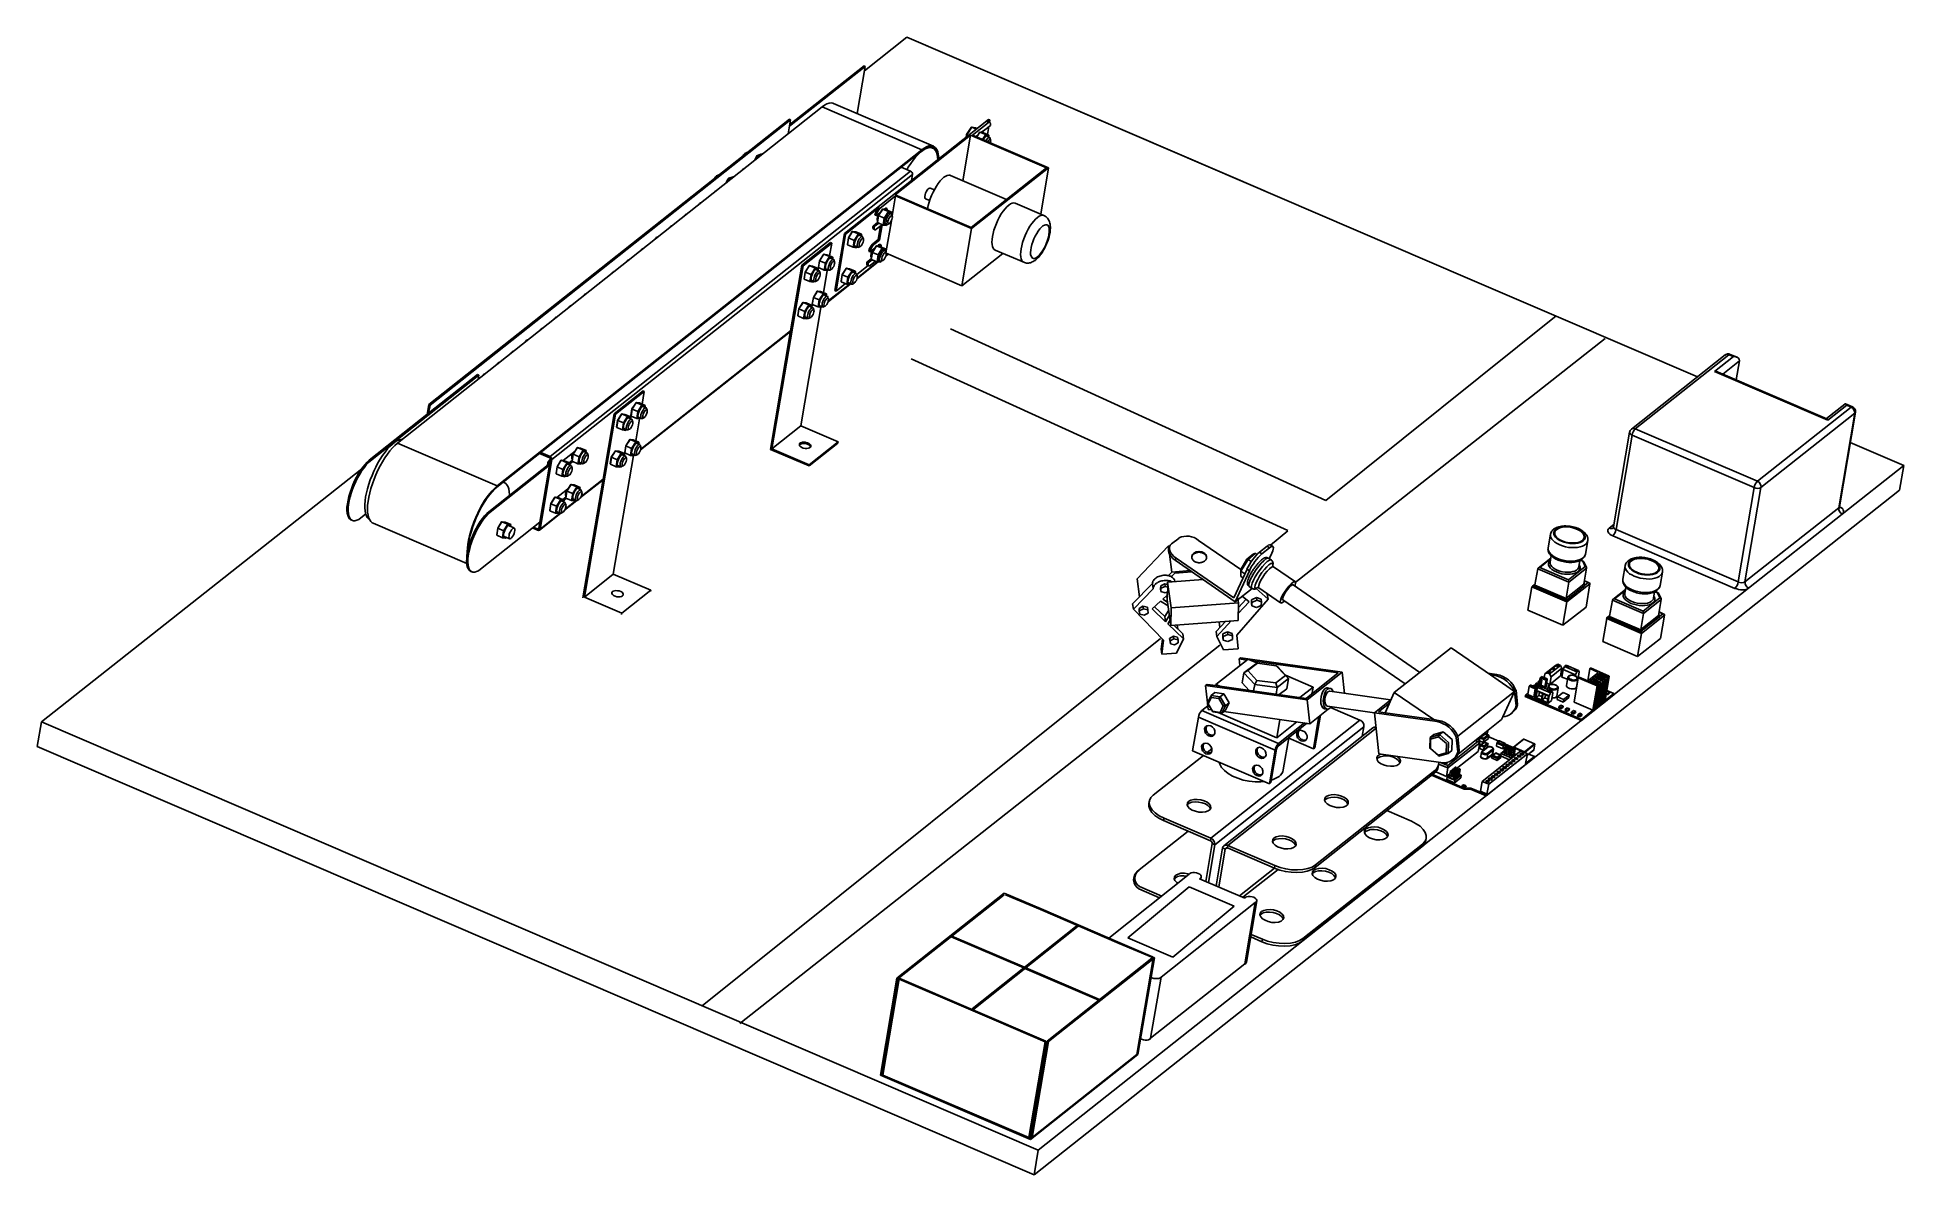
# Model space of a CAD drawing. Header units: millimetres. Extents: x 195 to 1478, y 29 to 810.
import ezdxf

# ---------------------------------------------------------------- set-up
doc = ezdxf.new("R2010")
doc.units = ezdxf.units.MM

msp = doc.modelspace()

# ---------------------------------------------------------------- linework, layer by layer
at = {"color": 7, "linetype": 'Continuous', "lineweight": 25}
for p, q in [((792.7, 810.4), (763.6, 787.3)), ((1038.6, 704.8), (792.7, 810.4)), ((1178.1, 644.9), (792.7, 810.4)), ((712, 749.3), (764.1, 790.4)), ((712.3, 750.5), (763.3, 790.8)), ((764.1, 790.4), (758.6, 758)), ((763.3, 790.8), (764.1, 790.4)), ((442.5, 531.5), (734.5, 762.6)), ((803, 733.1), (734.5, 762.6)), ((810.9, 735.5), (742.3, 764.9)), ((464.1, 558.1), (711.9, 754.1)), ((464.9, 557.7), (712.8, 753.7)), ((712.8, 753.7), (711.2, 744.1)), ((712.8, 753.7), (711.9, 754.1)), ((848.9, 754), (795.8, 712)), ((833.7, 743.5), (836.9, 748.4)), ((837.4, 748.7), (833.9, 743.4)), ((836.9, 748.4), (837.4, 748.7)), ((837.4, 748.7), (840.5, 747.3)), ((839.9, 748.1), (837.4, 748.7)), ((848.6, 751.7), (837.8, 743.2)), ((839.9, 748.1), (840.9, 747.7)), ((840.7, 741.9), (842.7, 745)), ((842.9, 745.2), (840.8, 741.9)), ((842.7, 745), (842.9, 745.2)), ((846.9, 743.5), (842.9, 745.2)), ((845, 744.9), (842.9, 745.2)), ((844.1, 745.2), (843.9, 745)), ((844.1, 745.2), (846.3, 746.9)), ((845, 744.9), (845.2, 746.1)), ((849, 743.2), (845, 744.9)), ((846.3, 746.9), (850.1, 749.9)), ((849.8, 753.7), (847.8, 752.1)), ((848.6, 751.7), (847.8, 752.1)), ((848.1, 743.6), (849, 749.1)), ((849.6, 752), (848.8, 752.4)), ((849.8, 753.7), (848.9, 754)), ((849.5, 752.1), (849.8, 753.7)), ((510.9, 501.2), (802.9, 732.3)), ((511.1, 502.1), (803, 733.1)), ((836.5, 743.1), (784.6, 702.1)), ((810.4, 734.4), (809.1, 734.9)), ((836.5, 743.1), (831.2, 711.8)), ((833.4, 741.8), (833.7, 743.5)), ((833.9, 743.4), (833.7, 743.5)), ((833.9, 743.4), (833.7, 742)), ((833.9, 743.4), (834.9, 743)), ((888.7, 720.7), (836.5, 743.1)), ((890.1, 720.7), (837.8, 743.2)), ((841.5, 743.2), (840.2, 742.2)), ((844.8, 740.2), (846.9, 743.5)), ((847, 743.2), (845, 740.1)), ((847, 743.2), (846.9, 743.5)), ((846.9, 743.5), (849, 743.2)), ((849, 742.9), (847, 743.2)), ((849.6, 741.5), (847.2, 742.6)), ((848.9, 741.8), (849, 742.9)), ((849, 743.2), (849, 742.9)), ((850.3, 739.9), (850, 741)), ((680, 719.7), (680, 719.4)), ((680.7, 720.2), (680.8, 720.1)), ((682.8, 731.3), (681.7, 730.8)), ((688, 725.8), (689.6, 728.9)), ((690.1, 729.1), (688.5, 726.2)), ((689.6, 728.9), (690.1, 729.1)), ((693.1, 730.3), (690.1, 729.1)), ((691.5, 728.5), (690.1, 729.1)), ((693.5, 730.1), (693.1, 730.3)), ((795.3, 718.3), (788.7, 721.1)), ((888.7, 720.7), (836.9, 679.7)), ((890.1, 720.7), (837.2, 678.9)), ((884.7, 688.9), (890.1, 720.7)), ((795.3, 718.3), (547.4, 522.3)), ((796.5, 716.2), (548.6, 520.2)), ((663, 715.6), (661.9, 715.1)), ((668.2, 710.1), (669.8, 713.2)), ((670.2, 713.5), (668.7, 710.5)), ((669.8, 713.2), (670.2, 713.5)), ((673.3, 714.6), (670.2, 713.5)), ((671.7, 712.9), (670.2, 713.5)), ((673.7, 714.4), (673.3, 714.6)), ((795.8, 712), (749.8, 675.6)), ((795.8, 712), (796.5, 716.2)), ((811.6, 705.6), (808.7, 706.8)), ((861.2, 698.9), (822.6, 715.5)), ((651, 696.7), (651, 696.5)), ((660.9, 704.5), (660.9, 704.4)), ((773.3, 693.2), (750.6, 675.2)), ((774.2, 692.8), (773.3, 693.2)), ((785, 701.4), (774.2, 692.8)), ((785, 701.4), (782.6, 687.6)), ((836.9, 679.7), (784.6, 702.1)), ((837.2, 678.9), (785, 701.4)), ((805.5, 699.4), (808.4, 698.2)), ((886.8, 687.9), (867.1, 696.4)), ((631.1, 681), (631.2, 680.8)), ((641, 688.9), (641.1, 688.7)), ((772.5, 683.1), (769.5, 680.6)), ((770.3, 680.3), (769.5, 680.6)), ((773.4, 682.7), (770.3, 680.3)), ((771.6, 687.9), (770.7, 688.2)), ((771.6, 687.9), (774.7, 690.3)), ((771.7, 678.5), (775.7, 681.6)), ((773.3, 687.9), (772.5, 683.1)), ((772.5, 683.3), (773.2, 687.9)), ((772.5, 683.1), (772.5, 683.3)), ((776.5, 681.4), (772.5, 683.1)), ((774.6, 680.8), (773, 671.4)), ((773.2, 687.9), (775.9, 692.2)), ((773.2, 687.9), (773.3, 687.9)), ((776.1, 692.3), (773.3, 687.9)), ((777.2, 686.2), (773.3, 687.9)), ((775.7, 681.6), (773.9, 671.1)), ((775.9, 692.2), (776.1, 692.3)), ((780.1, 690.7), (776.1, 692.3)), ((778.3, 692), (776.1, 692.3)), ((776.5, 681.4), (777.2, 686.2)), ((776.7, 681.5), (776.5, 681.4)), ((778.6, 681.1), (776.5, 681.4)), ((777.5, 686.1), (776.7, 681.5)), ((776.7, 681.5), (778.8, 681.2)), ((777.1, 692.2), (777.5, 692.6)), ((777.2, 686.2), (780.1, 690.7)), ((777.5, 686.1), (777.2, 686.2)), ((777.3, 682.4), (778.8, 681.7)), ((780.2, 690.4), (777.5, 686.1)), ((782.2, 690.3), (778.3, 692)), ((782.1, 684.3), (778.3, 662.3)), ((778.6, 681.1), (778.8, 681.2)), ((778.8, 681.2), (779.1, 681.7)), ((779.4, 681.8), (780.5, 682.3)), ((780.2, 690.4), (780.1, 690.7)), ((780.1, 690.7), (782.2, 690.3)), ((782.3, 690.1), (780.2, 690.4)), ((781.9, 689.1), (780.4, 689.7)), ((782.1, 689), (782.3, 690.1)), ((782.2, 690.3), (782.3, 690.1)), ((782.7, 687.4), (782.3, 688.6)), ((621.2, 673.2), (621.3, 673)), ((740.2, 669.3), (720.4, 653.7)), ((741.1, 669), (721.3, 653.3)), ((739.6, 660.2), (741.1, 669)), ((741.1, 669), (740.2, 669.3)), ((749.8, 675.6), (743.1, 636.4)), ((750.6, 675.2), (744, 636)), ((750.6, 675.2), (749.8, 675.6)), ((751.8, 668), (752.5, 672.6)), ((752.6, 672.5), (751.8, 667.7)), ((751.8, 667.7), (751.8, 668)), ((755.8, 666.1), (751.8, 667.7)), ((752.5, 672.6), (755.2, 676.9)), ((752.5, 672.6), (752.6, 672.5)), ((755.4, 677), (752.6, 672.5)), ((756.5, 670.8), (752.6, 672.5)), ((755.2, 676.9), (755.4, 677)), ((759.4, 675.3), (755.4, 677)), ((757.6, 676.7), (755.4, 677)), ((755.8, 666.1), (756.5, 670.8)), ((756.8, 670.8), (756.1, 666.2)), ((756.5, 670.8), (759.4, 675.3)), ((756.8, 670.8), (756.5, 670.8)), ((759.5, 675.1), (756.8, 670.8)), ((761.5, 675), (757.6, 676.7)), ((759.5, 675.1), (759.4, 675.3)), ((759.4, 675.3), (761.5, 675)), ((761.6, 674.8), (759.5, 675.1)), ((762.1, 673.4), (759.7, 674.4)), ((761.4, 673.7), (761.6, 674.8)), ((761.5, 675), (761.6, 674.8)), ((762.9, 671.7), (762.5, 672.9)), ((773, 671.4), (769.1, 668.3)), ((769.9, 667.9), (769.1, 668.3)), ((769.9, 678.5), (770.7, 678.2)), ((773.9, 671.1), (769.9, 667.9)), ((772.4, 667), (773.3, 667.7)), ((773.9, 671.1), (773, 671.4)), ((837.2, 678.9), (830.6, 639.7)), ((601.4, 657.5), (601.5, 657.3)), ((611.3, 665.3), (611.4, 665.1)), ((731.9, 652.3), (732.7, 656.9)), ((732.7, 656.9), (732, 652.1)), ((735.6, 661.3), (732.7, 656.9)), ((732.7, 656.9), (735.4, 661.2)), ((736.7, 655.2), (732.7, 656.9)), ((732.7, 656.9), (732.7, 656.9)), ((735.4, 661.2), (735.6, 661.3)), ((739.5, 659.7), (735.6, 661.3)), ((737.7, 661), (735.6, 661.3)), ((735.9, 650.4), (736.7, 655.2)), ((736.9, 655.1), (736.2, 650.5)), ((736.7, 655.2), (739.5, 659.7)), ((736.9, 655.1), (736.7, 655.2)), ((739.7, 659.4), (736.9, 655.1)), ((741.7, 659.3), (737.7, 661)), ((739.7, 659.4), (739.5, 659.7)), ((739.5, 659.7), (741.7, 659.3)), ((741.7, 659.1), (739.7, 659.4)), ((742.3, 657.7), (739.9, 658.7)), ((741.6, 658), (741.7, 659.1)), ((741.7, 659.3), (741.7, 659.1)), ((743, 656.1), (742.7, 657.2)), ((756.1, 666.2), (755.8, 666.1)), ((757.9, 665.7), (755.8, 666.1)), ((756.1, 666.2), (758.1, 665.9)), ((756.6, 667.1), (758.9, 666.1)), ((757.9, 665.7), (758.1, 665.9)), ((758.1, 665.9), (758.4, 666.3)), ((758.4, 644.4), (773, 656)), ((758.5, 644.9), (772.6, 656)), ((759.6, 666.1), (760.7, 666.7)), ((768.2, 658.1), (765.2, 655.8)), ((766.1, 655.4), (765.2, 655.8)), ((768.8, 657.5), (766.1, 655.4)), ((767.4, 663), (766.5, 663.3)), ((767.4, 663), (770.9, 665.7)), ((767.5, 653.6), (771.2, 656.5)), ((769, 662.6), (768.2, 657.8)), ((768.2, 658), (768.9, 662.6)), ((768.2, 657.8), (768.2, 658)), ((772.2, 656.1), (768.2, 657.8)), ((768.9, 662.6), (771.6, 666.9)), ((768.9, 662.6), (769, 662.6)), ((771.8, 667), (769, 662.6)), ((772.9, 660.9), (769, 662.6)), ((771.6, 666.9), (771.8, 667)), ((775.8, 665.4), (771.8, 667)), ((774, 666.7), (771.8, 667)), ((772.2, 656.1), (772.9, 660.9)), ((772.5, 656.2), (772.2, 656.1)), ((774.3, 655.8), (772.2, 656.1)), ((773.2, 660.8), (772.5, 656.2)), ((772.5, 656.2), (774.5, 655.9)), ((772.9, 660.9), (775.8, 665.4)), ((773.2, 660.8), (772.9, 660.9)), ((773, 657.1), (774.5, 656.4)), ((775.9, 665.1), (773.2, 660.8)), ((777.9, 665), (774, 666.7)), ((774.3, 655.8), (774.5, 655.9)), ((774.5, 655.9), (774.8, 656.4)), ((775.1, 656.5), (776.2, 657)), ((775.9, 665.1), (775.8, 665.4)), ((775.8, 665.4), (777.9, 665)), ((778, 664.8), (775.9, 665.1)), ((777.6, 663.8), (776.1, 664.4)), ((777.8, 663.7), (778, 664.8)), ((777.9, 665), (778, 664.8)), ((778.4, 662.1), (778, 663.3)), ((778.2, 660.1), (779.9, 661.4)), ((778.3, 660.6), (779.6, 661.6)), ((830.6, 639.7), (778.4, 662.1)), ((830.6, 639.7), (858.7, 661.9)), ((853.3, 664.2), (873, 655.8)), ((581.6, 641.8), (581.6, 641.6)), ((591.5, 649.6), (591.5, 649.4)), ((721.3, 653.3), (699.9, 527.7)), ((720.4, 653.7), (712.8, 608.7)), ((721.3, 653.3), (720.4, 653.7)), ((722, 644.5), (722.7, 649.1)), ((722.1, 644.2), (722, 644.5)), ((722.8, 649), (722.1, 644.2)), ((726, 642.5), (722.1, 644.2)), ((722.7, 649.1), (725.5, 653.4)), ((722.7, 649.1), (722.8, 649)), ((725.7, 653.5), (722.8, 649)), ((726.8, 647.3), (722.8, 649)), ((725.5, 653.4), (725.7, 653.5)), ((729.6, 651.8), (725.7, 653.5)), ((727.8, 653.2), (725.7, 653.5)), ((726, 642.5), (726.8, 647.3)), ((726.3, 642.6), (726, 642.5)), ((728.2, 642.2), (726, 642.5)), ((727, 647.2), (726.3, 642.6)), ((726.3, 642.6), (728.4, 642.3)), ((726.8, 647.3), (729.6, 651.8)), ((727, 647.2), (726.8, 647.3)), ((726.8, 643.5), (729.2, 642.5)), ((729.8, 651.5), (727, 647.2)), ((731.8, 651.5), (727.8, 653.2)), ((728.2, 642.2), (728.4, 642.3)), ((728.4, 642.3), (728.6, 642.8)), ((729.8, 651.5), (729.6, 651.8)), ((729.6, 651.8), (731.8, 651.5)), ((731.8, 651.3), (729.8, 651.5)), ((729.8, 642.6), (730.9, 643.1)), ((732.4, 649.9), (730, 650.9)), ((731.7, 650.2), (731.8, 651.3)), ((731.8, 651.5), (731.8, 651.3)), ((732, 652.1), (731.9, 652.3)), ((735.9, 650.4), (732, 652.1)), ((733.1, 648.2), (732.8, 649.4)), ((735.3, 634.9), (737.9, 650.1)), ((736.2, 650.5), (735.9, 650.4)), ((738.1, 650.1), (735.9, 650.4)), ((736.2, 650.5), (738.3, 650.2)), ((736.8, 651.4), (739.1, 650.4)), ((738.1, 650.1), (738.3, 650.2)), ((738.3, 650.2), (738.6, 650.6)), ((739.8, 650.4), (740.8, 651)), ((747.5, 642.7), (748.2, 647.3)), ((748.3, 647.2), (747.5, 642.4)), ((747.5, 642.4), (747.5, 642.7)), ((751.5, 640.8), (747.5, 642.4)), ((748.2, 647.3), (750.9, 651.6)), ((748.2, 647.3), (748.3, 647.2)), ((751.1, 651.7), (748.3, 647.2)), ((752.2, 645.6), (748.3, 647.2)), ((750.9, 651.6), (751.1, 651.7)), ((755.1, 650), (751.1, 651.7)), ((753.3, 651.4), (751.1, 651.7)), ((751.5, 640.8), (752.2, 645.6)), ((752.5, 645.5), (751.8, 640.9)), ((752.2, 645.6), (755.1, 650)), ((752.5, 645.5), (752.2, 645.6)), ((752.3, 641.8), (754.7, 640.8)), ((755.2, 649.8), (752.5, 645.5)), ((757.2, 649.7), (753.3, 651.4)), ((755.2, 649.8), (755.1, 650)), ((755.1, 650), (757.2, 649.7)), ((757.3, 649.5), (755.2, 649.8)), ((757.8, 648.1), (755.5, 649.1)), ((757.1, 648.4), (757.3, 649.5)), ((757.2, 649.7), (757.3, 649.5)), ((758.6, 646.4), (758.2, 647.6)), ((758.3, 647.3), (766, 653.5)), ((765.6, 653.6), (766.5, 653.3)), ((571.6, 634), (571.7, 633.7)), ((728.4, 631.6), (727.7, 626.8)), ((727.7, 627), (728.4, 631.6)), ((731.3, 636), (728.4, 631.6)), ((728.4, 631.6), (731.1, 635.9)), ((732.4, 629.9), (728.4, 631.6)), ((728.4, 631.6), (728.4, 631.6)), ((731.1, 635.9), (731.3, 636)), ((735.3, 634.4), (731.3, 636)), ((733.4, 635.7), (731.3, 636)), ((731.7, 625.1), (732.4, 629.9)), ((732.6, 629.8), (731.9, 625.2)), ((732.4, 629.9), (735.3, 634.4)), ((732.6, 629.8), (732.4, 629.9)), ((735.4, 634.1), (732.6, 629.8)), ((737.4, 634.1), (733.4, 635.7)), ((735.4, 634.1), (735.3, 634.4)), ((735.3, 634.4), (737.4, 634.1)), ((737.4, 633.8), (735.4, 634.1)), ((738, 632.4), (735.6, 633.4)), ((737.3, 632.7), (737.4, 633.8)), ((737.4, 634.1), (737.4, 633.8)), ((738.7, 630.8), (738.4, 631.9)), ((738.5, 628.7), (753.4, 640.5)), ((738.7, 629.2), (753, 640.5)), ((744, 636), (743.1, 636.4)), ((744, 636), (750.5, 641.2)), ((751.8, 640.9), (751.5, 640.8)), ((753.6, 640.4), (751.5, 640.8)), ((751.8, 640.9), (753.8, 640.6)), ((753.6, 640.4), (753.8, 640.6)), ((753.8, 640.6), (754.1, 641)), ((755.3, 640.8), (756.4, 641.4)), ((551.8, 618.3), (551.9, 618.1)), ((561.7, 626.1), (561.8, 625.9)), ((717.7, 619.2), (718.4, 623.8)), ((717.8, 618.9), (717.7, 619.2)), ((718.5, 623.7), (717.8, 618.9)), ((721.7, 617.2), (717.8, 618.9)), ((718.4, 623.8), (721.2, 628.1)), ((718.4, 623.8), (718.5, 623.7)), ((721.4, 628.2), (718.5, 623.7)), ((722.5, 622), (718.5, 623.7)), ((719.8, 543.3), (733.6, 624.8)), ((721.2, 628.1), (721.4, 628.2)), ((725.3, 626.5), (721.4, 628.2)), ((723.5, 627.9), (721.4, 628.2)), ((721.7, 617.2), (722.5, 622)), ((722, 617.3), (721.7, 617.2)), ((723.9, 616.9), (721.7, 617.2)), ((722.7, 621.9), (722, 617.3)), ((722, 617.3), (724.1, 617)), ((722.5, 622), (725.3, 626.5)), ((722.7, 621.9), (722.5, 622)), ((722.5, 618.3), (724.9, 617.2)), ((725.5, 626.3), (722.7, 621.9)), ((727.5, 626.2), (723.5, 627.9)), ((723.9, 616.9), (724.1, 617)), ((724.1, 617), (724.3, 617.5)), ((725.5, 626.3), (725.3, 626.5)), ((725.3, 626.5), (727.5, 626.2)), ((727.5, 626), (725.5, 626.3)), ((725.6, 617.3), (726.6, 617.8)), ((728.1, 624.6), (725.7, 625.6)), ((727.4, 624.9), (727.5, 626)), ((727.5, 626.2), (727.5, 626)), ((727.7, 626.8), (727.7, 627)), ((731.7, 625.1), (727.7, 626.8)), ((728.8, 622.9), (728.5, 624.1)), ((731.9, 625.2), (731.7, 625.1)), ((733.8, 624.8), (731.7, 625.1)), ((731.9, 625.2), (734, 624.9)), ((732.5, 626.1), (734.8, 625.1)), ((733.8, 624.8), (734, 624.9)), ((734, 624.9), (734.3, 625.3)), ((735.5, 625.1), (736.6, 625.7)), ((1080.7, 492.2), (1239, 619)), ((1336.2, 577), (1243.8, 616.7)), ((541.9, 610.4), (542, 610.2)), ((609.6, 526.8), (712.7, 608.3)), ((609.8, 527.3), (712.8, 608.7)), ((712.8, 608.7), (698.9, 527.2)), ((1059.5, 435.5), (1272.8, 603.5)), ((522.1, 594.8), (522.1, 594.5)), ((532, 602.6), (532.1, 602.4)), ((1355.2, 592.1), (1290.8, 541.1)), ((1357.9, 592.3), (1293.5, 541.3)), ((1348, 580.8), (1360.9, 591)), ((1360.9, 591), (1357.9, 592.3)), ((1363.5, 590.5), (1358.8, 592.5)), ((498.4, 578.2), (424, 519.4)), ((497.6, 578.6), (463.9, 552)), ((498.4, 578.2), (497.6, 578.6)), ((497.9, 575.4), (498.4, 578.2)), ((502.2, 579.1), (502.3, 578.8)), ((512.1, 586.9), (512.2, 586.7)), ((1425.9, 547.3), (1348, 580.8)), ((1425.2, 548.3), (1350.5, 580.3)), ((1365.1, 588.1), (1353.6, 579)), ((1362.9, 575), (1365.1, 588.1)), ((611.3, 567.4), (591.5, 551.7)), ((612.2, 567), (592.3, 551.4)), ((610.7, 558.3), (612.2, 567)), ((612.2, 567), (611.3, 567.4)), ((463.9, 552), (423.1, 519.7)), ((462.9, 551.2), (464.1, 558.1)), ((463.9, 552), (464.9, 557.7)), ((464.9, 557.7), (464.1, 558.1)), ((591.5, 551.7), (583.9, 506.8)), ((592.3, 551.4), (591.5, 551.7)), ((603, 550.4), (603.7, 555)), ((603.8, 554.9), (603.1, 550.1)), ((603.7, 555), (606.5, 559.3)), ((603.7, 555), (603.8, 554.9)), ((606.7, 559.4), (603.8, 554.9)), ((607.8, 553.2), (603.8, 554.9)), ((606.5, 559.3), (606.7, 559.4)), ((610.6, 557.7), (606.7, 559.4)), ((608.8, 559.1), (606.7, 559.4)), ((607, 548.4), (607.8, 553.2)), ((608, 553.1), (607.3, 548.5)), ((607.8, 553.2), (610.6, 557.7)), ((608, 553.1), (607.8, 553.2)), ((610.8, 557.5), (608, 553.1)), ((612.8, 557.4), (608.8, 559.1)), ((610.8, 557.5), (610.6, 557.7)), ((610.6, 557.7), (612.8, 557.4)), ((612.8, 557.2), (610.8, 557.5)), ((613.4, 555.8), (611, 556.8)), ((612.7, 556.1), (612.8, 557.2)), ((612.8, 557.4), (612.8, 557.2)), ((614.1, 554.1), (613.8, 555.3)), ((1377.4, 505.3), (1441.9, 556.2)), ((1444.4, 552), (1379.9, 501.1)), ((1437.6, 558.4), (1424.9, 548.4)), ((1438.9, 557.5), (1425.9, 547.3)), ((1433.3, 487.1), (1444.4, 552)), ((1433.8, 487.8), (1444.8, 552.7)), ((1442.7, 556.5), (1438.1, 558.5)), ((1441.9, 556.2), (1438.9, 557.5)), ((592.3, 551.4), (571, 425.7)), ((593.1, 542.5), (593.8, 547.1)), ((593.2, 542.3), (593.1, 542.5)), ((593.9, 547.1), (593.2, 542.3)), ((597.1, 540.6), (593.2, 542.3)), ((593.8, 547.1), (596.6, 551.4)), ((593.8, 547.1), (593.9, 547.1)), ((596.8, 551.6), (593.9, 547.1)), ((597.9, 545.4), (593.9, 547.1)), ((596.6, 551.4), (596.8, 551.6)), ((600.7, 549.9), (596.8, 551.6)), ((598.9, 551.3), (596.8, 551.6)), ((597.1, 540.6), (597.9, 545.4)), ((597.4, 540.7), (597.1, 540.6)), ((599.3, 540.3), (597.1, 540.6)), ((598.1, 545.3), (597.4, 540.7)), ((597.4, 540.7), (599.5, 540.4)), ((597.9, 545.4), (600.7, 549.9)), ((598.1, 545.3), (597.9, 545.4)), ((597.9, 541.6), (600.3, 540.6)), ((600.9, 549.6), (598.1, 545.3)), ((602.9, 549.6), (598.9, 551.3)), ((599.3, 540.3), (599.5, 540.4)), ((599.5, 540.4), (599.7, 540.8)), ((600.9, 549.6), (600.7, 549.9)), ((600.7, 549.9), (602.9, 549.6)), ((602.9, 549.3), (600.9, 549.6)), ((600.9, 540.7), (602, 541.2)), ((603.5, 547.9), (601.1, 549)), ((602.7, 548.2), (602.9, 549.3)), ((602.9, 549.6), (602.9, 549.3)), ((603.1, 550.1), (603, 550.4)), ((607, 548.4), (603.1, 550.1)), ((604.2, 546.3), (603.8, 547.4)), ((606.4, 533), (609, 548.2)), ((607.3, 548.5), (607, 548.4)), ((609.2, 548.1), (607, 548.4)), ((607.3, 548.5), (609.4, 548.2)), ((607.8, 549.5), (610.2, 548.4)), ((609.2, 548.1), (609.4, 548.2)), ((609.4, 548.2), (609.6, 548.7)), ((610.9, 548.5), (611.9, 549)), ((719.8, 543.3), (699.9, 527.7)), ((745.5, 532.3), (719.8, 543.3)), ((1289.6, 539), (1278.5, 474.1)), ((1293.5, 541.3), (1377.4, 505.3)), ((511.1, 502.1), (442.5, 531.5)), ((564.6, 526.1), (556.3, 519.6)), ((563.2, 524), (566, 528.3)), ((566.2, 528.4), (563.3, 523.9)), ((566, 528.3), (566.2, 528.4)), ((570.1, 526.7), (566.2, 528.4)), ((568.3, 528.1), (566.2, 528.4)), ((567.3, 522.2), (570.1, 526.7)), ((570.3, 526.5), (567.5, 522.1)), ((572.3, 526.4), (568.3, 528.1)), ((570.3, 526.5), (570.1, 526.7)), ((570.1, 526.7), (572.3, 526.4)), ((572.3, 526.2), (570.3, 526.5)), ((572.1, 525.1), (572.3, 526.2)), ((572.3, 526.4), (572.3, 526.2)), ((589.5, 521.8), (592.3, 526.2)), ((592.5, 526.3), (589.6, 521.8)), ((592.3, 526.2), (592.5, 526.3)), ((596.4, 524.6), (592.5, 526.3)), ((594.6, 526), (592.5, 526.3)), ((598.7, 525.1), (599.5, 529.7)), ((599.5, 529.6), (598.8, 524.8)), ((602.4, 534.1), (599.5, 529.6)), ((599.5, 529.7), (602.2, 534)), ((599.5, 529.7), (599.5, 529.6)), ((603.5, 527.9), (599.5, 529.6)), ((602.2, 534), (602.4, 534.1)), ((606.3, 532.4), (602.4, 534.1)), ((604.5, 533.8), (602.4, 534.1)), ((602.7, 523.1), (603.5, 527.9)), ((603.7, 527.8), (603, 523.2)), ((603.5, 527.9), (606.3, 532.4)), ((603.7, 527.8), (603.5, 527.9)), ((606.5, 532.2), (603.7, 527.8)), ((608.5, 532.1), (604.5, 533.8)), ((606.5, 532.2), (606.3, 532.4)), ((606.3, 532.4), (608.5, 532.1)), ((608.5, 531.9), (606.5, 532.2)), ((609.1, 530.5), (606.7, 531.5)), ((608.4, 530.8), (608.5, 531.9)), ((608.5, 532.1), (608.5, 531.9)), ((609.8, 528.8), (609.5, 530)), ((725.5, 515.8), (698.9, 527.2)), ((725.6, 516.6), (699.9, 527.7)), ((718.8, 530.7), (718.8, 530.6)), ((725.5, 515.8), (745.3, 531.5)), ((745.5, 532.3), (725.6, 516.6)), ((726.7, 529.3), (726.7, 529.3)), ((745.3, 531.5), (745.5, 532.3)), ((1291.3, 537), (1280.3, 472.1)), ((1375.2, 501), (1291.3, 537)), ((1478, 516.2), (1441.3, 531.9)), ((417.9, 513.9), (197.8, 339.9)), ((424, 519.4), (423.1, 519.7)), ((505.4, 484.4), (547.2, 517.5)), ((506.2, 484.1), (547, 516.3)), ((540.2, 524.5), (547.2, 521.5)), ((547, 516.3), (540.4, 477.1)), ((548.6, 520.2), (540.5, 472.5)), ((541, 525), (547.4, 522.3)), ((545.7, 516.3), (545.9, 518.1)), ((545.9, 518.1), (547.7, 520.8)), ((546.2, 517.9), (545.9, 518.1)), ((546.2, 517.9), (545.9, 516.5)), ((547.7, 520.3), (546.2, 517.9)), ((546.2, 517.9), (547.2, 517.5)), ((547.7, 520.6), (547, 516.3)), ((547.2, 521.5), (547.4, 522.3)), ((547.7, 520.6), (548.6, 520.2)), ((551.5, 510.7), (552.2, 515.3)), ((552.3, 515.2), (551.5, 510.4)), ((552.2, 515.3), (554.9, 519.6)), ((552.2, 515.3), (552.3, 515.2)), ((555.1, 519.7), (552.3, 515.2)), ((556.2, 513.5), (552.3, 515.2)), ((554.9, 519.6), (555.1, 519.7)), ((559.1, 518), (555.1, 519.7)), ((557.3, 519.4), (555.1, 519.7)), ((555.5, 508.7), (556.2, 513.5)), ((556.5, 513.5), (555.8, 508.9)), ((556.2, 513.5), (559.1, 518)), ((556.5, 513.5), (556.2, 513.5)), ((559.2, 517.8), (556.5, 513.5)), ((561.2, 517.7), (557.3, 519.4)), ((559.2, 517.8), (559.1, 518)), ((559.1, 518), (561.2, 517.7)), ((561.3, 517.5), (559.2, 517.8)), ((561.8, 516.1), (559.4, 517.1)), ((560.5, 518), (562.6, 519.6)), ((561.1, 516.4), (561.3, 517.5)), ((561.2, 517.5), (563, 518.9)), ((561.2, 517.7), (561.3, 517.5)), ((562.6, 514.4), (562.2, 515.6)), ((562.5, 519.4), (563.2, 524)), ((562.6, 519.1), (562.5, 519.4)), ((563.3, 523.9), (562.6, 519.1)), ((562.6, 520.5), (562.7, 520.4)), ((566.5, 517.4), (562.6, 519.1)), ((563.2, 524), (563.3, 523.9)), ((567.3, 522.2), (563.3, 523.9)), ((566.5, 517.4), (567.3, 522.2)), ((566.8, 517.5), (566.5, 517.4)), ((568.6, 517.1), (566.5, 517.4)), ((567.5, 522.1), (566.8, 517.5)), ((566.8, 517.5), (568.8, 517.2)), ((567.5, 522.1), (567.3, 522.2)), ((567.3, 518.5), (569.7, 517.4)), ((568.6, 517.1), (568.8, 517.2)), ((568.8, 517.2), (569.1, 517.7)), ((570.3, 517.5), (571.4, 518)), ((572.8, 524.8), (570.5, 525.8)), ((573.6, 523.1), (573.2, 524.3)), ((588.8, 517.2), (589.5, 521.8)), ((588.9, 517), (588.8, 517.2)), ((589.6, 521.8), (588.9, 517)), ((592.8, 515.3), (588.9, 517)), ((589.5, 521.8), (589.6, 521.8)), ((593.6, 520.1), (589.6, 521.8)), ((590.9, 441.4), (604.7, 522.9)), ((592.8, 515.3), (593.6, 520.1)), ((593.1, 515.4), (592.8, 515.3)), ((595, 515), (592.8, 515.3)), ((593.8, 520), (593.1, 515.4)), ((593.1, 515.4), (595.2, 515.1)), ((593.6, 520.1), (596.4, 524.6)), ((593.8, 520), (593.6, 520.1)), ((593.6, 516.3), (596, 515.3)), ((596.6, 524.3), (593.8, 520)), ((598.6, 524.3), (594.6, 526)), ((595, 515), (595.2, 515.1)), ((595.2, 515.1), (595.4, 515.5)), ((596.6, 524.3), (596.4, 524.6)), ((596.4, 524.6), (598.6, 524.3)), ((598.6, 524), (596.6, 524.3)), ((596.6, 515.4), (597.7, 515.9)), ((599.2, 522.6), (596.8, 523.7)), ((598.5, 523), (598.6, 524)), ((598.6, 524.3), (598.6, 524)), ((598.8, 524.8), (598.7, 525.1)), ((602.7, 523.1), (598.8, 524.8)), ((599.9, 521), (599.6, 522.1)), ((603, 523.2), (602.7, 523.1)), ((604.9, 522.8), (602.7, 523.1)), ((603, 523.2), (605.1, 522.9)), ((603.6, 524.2), (605.9, 523.1)), ((604.9, 522.8), (605.1, 522.9)), ((605.1, 522.9), (605.4, 523.4)), ((606.6, 523.2), (607.7, 523.7)), ((725.6, 516.6), (725.5, 515.8)), ((1435.8, 482.8), (1478, 516.2)), ((1478, 516.2), (1475.1, 499.3)), ((515.9, 504.4), (515.2, 504.7)), ((551.5, 510.4), (551.5, 510.7)), ((555.5, 508.7), (551.5, 510.4)), ((560.2, 500.6), (552.1, 494.2)), ((555.8, 508.9), (555.5, 508.7)), ((557.6, 508.4), (555.5, 508.7)), ((555.8, 508.9), (557.8, 508.6)), ((556.3, 509.8), (558.6, 508.8)), ((557.6, 508.4), (557.8, 508.6)), ((557.8, 508.6), (558.1, 509)), ((558.9, 498.7), (561.7, 503)), ((561.9, 503.1), (559, 498.6)), ((559.3, 508.8), (560.4, 509.4)), ((561.7, 503), (561.9, 503.1)), ((565.8, 501.4), (561.9, 503.1)), ((564, 502.8), (561.9, 503.1)), ((563, 496.9), (565.8, 501.4)), ((566, 501.2), (563.2, 496.8)), ((568, 501.1), (564, 502.8)), ((566, 501.2), (565.8, 501.4)), ((565.8, 501.4), (568, 501.1)), ((568, 500.9), (566, 501.2)), ((568.6, 499.5), (566.2, 500.5)), ((567.9, 499.8), (568, 500.9)), ((568, 501.1), (568, 500.9)), ((568.4, 494.2), (583.8, 506.4)), ((568.8, 494.9), (583.9, 506.8)), ((583.9, 506.8), (570, 425.2)), ((1364.2, 436.1), (1375.2, 501)), ((1379.9, 501.1), (1368.9, 436.1)), ((547.2, 485.4), (547.9, 490)), ((548, 489.9), (547.3, 485.1)), ((547.9, 490), (550.7, 494.3)), ((547.9, 490), (548, 489.9)), ((550.9, 494.4), (548, 489.9)), ((551.9, 488.2), (548, 489.9)), ((550.7, 494.3), (550.9, 494.4)), ((554.8, 492.7), (550.9, 494.4)), ((553, 494.1), (550.9, 494.4)), ((551.2, 483.4), (551.9, 488.2)), ((552.2, 488.1), (551.5, 483.5)), ((551.9, 488.2), (554.8, 492.7)), ((552.2, 488.1), (551.9, 488.2)), ((554.9, 492.4), (552.2, 488.1)), ((556.9, 492.4), (553, 494.1)), ((554.9, 492.4), (554.8, 492.7)), ((554.8, 492.7), (556.9, 492.4)), ((557, 492.1), (554.9, 492.4)), ((557.5, 490.8), (555.2, 491.8)), ((556.2, 492.7), (558.3, 494.4)), ((556.8, 491.1), (557, 492.1)), ((556.9, 492.4), (557, 492.1)), ((557, 492.3), (558.7, 493.7)), ((557.4, 485.5), (565.8, 492.1)), ((557.7, 486.1), (565.4, 492.2)), ((558.3, 489.1), (557.9, 490.3)), ((558.2, 494.1), (558.9, 498.7)), ((558.3, 493.8), (558.2, 494.1)), ((559, 498.6), (558.3, 493.8)), ((562.2, 492.1), (558.3, 493.8)), ((558.9, 498.7), (559, 498.6)), ((563, 496.9), (559, 498.6)), ((562.2, 492.1), (563, 496.9)), ((562.5, 492.2), (562.2, 492.1)), ((564.4, 491.8), (562.2, 492.1)), ((563.2, 496.8), (562.5, 492.2)), ((562.5, 492.2), (564.6, 491.9)), ((563.2, 496.8), (563, 496.9)), ((563, 493.2), (565.4, 492.1)), ((564.4, 491.8), (564.6, 491.9)), ((564.6, 491.9), (564.8, 492.4)), ((566, 492.2), (567.1, 492.7)), ((569.3, 497.8), (568.9, 499)), ((880.2, 28.8), (1475.1, 499.3)), ((410.6, 478.7), (411.5, 478.4)), ((417.3, 480.1), (420.6, 482.8)), ((425.7, 476.4), (490.1, 448.8)), ((540.4, 477.1), (499.6, 444.8)), ((506.2, 484.1), (505.4, 484.4)), ((511.4, 473.1), (514.1, 477.4)), ((514.3, 477.5), (511.5, 473)), ((514.1, 477.4), (514.3, 477.5)), ((518.3, 475.8), (514.3, 477.5)), ((516.5, 477.2), (514.3, 477.5)), ((515.4, 471.3), (518.3, 475.8)), ((518.4, 475.6), (515.7, 471.2)), ((520.4, 475.5), (516.5, 477.2)), ((518.4, 475.6), (518.3, 475.8)), ((518.3, 475.8), (520.4, 475.5)), ((520.5, 475.3), (518.4, 475.6)), ((522.7, 473.2), (518.7, 474.9)), ((520.3, 474.2), (520.5, 475.3)), ((520.4, 475.5), (520.5, 475.3)), ((540.4, 477.1), (539.7, 472.9)), ((540.1, 471.8), (554.8, 483.4)), ((540.5, 472.5), (554.3, 483.4)), ((547.3, 485.1), (547.2, 485.4)), ((551.2, 483.4), (547.3, 485.1)), ((551.5, 483.5), (551.2, 483.4)), ((553.3, 483.1), (551.2, 483.4)), ((551.5, 483.5), (553.5, 483.2)), ((552, 484.4), (554.4, 483.4)), ((553.3, 483.1), (553.5, 483.2)), ((553.5, 483.2), (553.8, 483.7)), ((555, 483.5), (556.1, 484)), ((1275.5, 473.1), (1278.8, 475.7)), ((1368.9, 436.1), (1433.3, 487.1)), ((1371.4, 431.9), (1435.8, 482.8)), ((510.7, 468.5), (511.4, 473.1)), ((511.5, 473), (510.7, 468.2)), ((510.7, 468.2), (510.7, 468.5)), ((514.7, 466.5), (510.7, 468.2)), ((511.4, 473.1), (511.5, 473)), ((515.4, 471.3), (511.5, 473)), ((514.7, 466.5), (515.4, 471.3)), ((515, 466.6), (514.7, 466.5)), ((516.8, 466.2), (514.7, 466.5)), ((515.7, 471.2), (515, 466.6)), ((515, 466.6), (517, 466.3)), ((515.7, 471.2), (515.4, 471.3)), ((515.5, 467.6), (519.6, 465.8)), ((516.8, 466.2), (517, 466.3)), ((517, 466.3), (517.3, 466.8)), ((538.8, 471.7), (535.4, 473.2)), ((538.9, 472.5), (536.1, 473.7)), ((538.9, 472.5), (538.8, 471.7)), ((539.7, 473.2), (538.9, 472.5)), ((539.7, 472.9), (540.5, 472.5)), ((974.6, 462.3), (979.8, 466.3)), ((993.2, 464.7), (1022.2, 444.7)), ((1042.6, 461.5), (1054.7, 471.2)), ((1235.1, 468.9), (1233.5, 459.6)), ((1235.1, 468.8), (1235.1, 468.9)), ((1238.1, 470.1), (1237.8, 468.4)), ((1258.1, 465), (1258.3, 466.7)), ((1259.2, 455.2), (1260.8, 464.5)), ((1362, 431.7), (1278, 467.8)), ((1280.3, 472.1), (1364.2, 436.1)), ((972.4, 460.6), (951, 438.3)), ((973.5, 460.7), (972.4, 460.6)), ((972.6, 458.9), (972.4, 460.6)), ((973.5, 460.9), (972.8, 459.4)), ((974.9, 442.9), (973.2, 455.3)), ((977.1, 451), (977.8, 452.5)), ((1018.5, 422.5), (977.1, 451)), ((1017.5, 425.2), (977.8, 452.5)), ((1022.2, 444.7), (1026.5, 451.7)), ((1027.4, 451.5), (1022.4, 443.6)), ((1026.5, 451.7), (1030.8, 455.3)), ((1026.5, 451.7), (1027.4, 451.5)), ((1032.3, 455.8), (1027.4, 451.5)), ((1027.4, 451.5), (1029.5, 450.1)), ((1030.8, 455.3), (1032.3, 455.8)), ((1032.3, 455.8), (1033.4, 455)), ((1035.2, 456.6), (1040.3, 460.7)), ((1035.2, 456.6), (1036.8, 455.5)), ((1036.8, 455.5), (1041.9, 459.5)), ((1040.3, 460.7), (1041.9, 459.5)), ((1043.3, 451.2), (1041.5, 452.4)), ((1043.6, 456), (1041.8, 452.1)), ((1044.2, 460.5), (1042.7, 461.6)), ((1235.4, 452.5), (1226.7, 445.7)), ((1235.3, 451.9), (1227.9, 446)), ((1233.5, 459.6), (1233.5, 459.5)), ((1235.7, 454.2), (1234.9, 449.8)), ((1254.7, 446.5), (1255.4, 450.8)), ((1257.5, 450.3), (1255.8, 451)), ((1257.9, 450.2), (1256, 451.1)), ((1259.1, 446.7), (1257.5, 450.3)), ((1259.9, 446.1), (1258.2, 450)), ((492.9, 443.4), (493.7, 443.1)), ((590.9, 441.4), (571, 425.7)), ((616.6, 430.4), (590.9, 441.4)), ((952.7, 426), (951, 438.3)), ((974.9, 442.9), (972.5, 440.5)), ((974.5, 439.7), (976.9, 442.2)), ((987.5, 443.9), (974.9, 442.9)), ((996.4, 437.7), (975, 436.2)), ((976.9, 442.2), (988.6, 443.1)), ((977, 436.3), (976.9, 436.6)), ((1017.5, 425.2), (1026.6, 445)), ((1018.5, 422.5), (1028.2, 443.8)), ((1022.2, 444.7), (1022.4, 443.6)), ((1022.2, 441.4), (1022.2, 444.7)), ((1022.4, 439.8), (1022.2, 441.4)), ((1022.4, 443.6), (1025.1, 441.7)), ((1022.4, 443.6), (1022.4, 439.8)), ((1022.4, 439.8), (1023.8, 438.9)), ((1026.6, 445), (1028.2, 443.8)), ((1059.8, 436.1), (1044.8, 446.5)), ((1226.4, 445.2), (1224.5, 434.2)), ((1247.8, 436), (1226.4, 445.2)), ((1227.9, 446), (1247.6, 437.6)), ((1247.6, 437.6), (1259.1, 446.7)), ((1260, 445.6), (1247.8, 436)), ((1254.6, 446.3), (1254.7, 446.5)), ((1260, 445.6), (1258.1, 434.7)), ((1261.8, 435.6), (1258.5, 437)), ((1261.1, 435.8), (1258.5, 436.9)), ((1286.5, 447.3), (1284.9, 438)), ((1284.9, 438), (1284.9, 437.9)), ((1286.5, 447.2), (1286.5, 447.3)), ((1289.5, 448.5), (1289.2, 446.9)), ((1309.4, 443.4), (1309.7, 445.1)), ((1310.5, 433.7), (1312.1, 442.9)), ((596.7, 414.7), (571, 425.7)), ((616.6, 430.4), (596.7, 414.7)), ((616.4, 429.5), (616.6, 430.4)), ((883, 45.7), (1371.4, 431.9)), ((961.5, 435), (947.9, 421)), ((962, 431.4), (948.4, 417.5)), ((962, 431.4), (961.5, 435)), ((967.2, 433.5), (967.1, 431.3)), ((967.3, 429.5), (967.1, 431.3)), ((970.1, 434.8), (967.2, 433.5)), ((967.4, 431.8), (967.2, 433.5)), ((967.4, 431.8), (967.3, 429.5)), ((967.3, 429.5), (970.2, 428.6)), ((970.3, 433.1), (967.4, 431.8)), ((968.6, 424.2), (971.7, 427.1)), ((971.9, 422.2), (968.6, 424.2)), ((971.8, 434.3), (970.1, 434.8)), ((970.3, 433.1), (970.1, 434.8)), ((970.2, 428.6), (972, 429.4)), ((972.1, 432.5), (970.3, 433.1)), ((971.7, 425.5), (970.7, 426.1)), ((971.8, 429.3), (971.7, 427.1)), ((971.7, 427.1), (971.7, 423.9)), ((974.2, 406.2), (971.7, 423.9)), ((971.9, 436), (971.8, 434.3)), ((971.8, 434.3), (972.1, 432.5)), ((975, 436.2), (971.9, 436)), ((974.4, 418.3), (971.9, 436)), ((972, 429.4), (972.1, 432.5)), ((1030.1, 431.7), (1018.5, 422.5)), ((1019.6, 399.6), (1041, 424.2)), ((1020.6, 421.7), (1020, 425.8)), ((1020.6, 418.5), (1025.9, 424.2)), ((1021, 428), (1021, 428)), ((1021, 428), (1021, 428)), ((1028, 422.5), (1023.3, 426.3)), ((1028.1, 432.9), (1029.9, 431.7)), ((1029.7, 423.9), (1029.6, 421.4)), ((1033, 425.4), (1029.7, 423.9)), ((1029.9, 422.1), (1029.7, 423.9)), ((1033.2, 423.6), (1029.9, 422.1)), ((1041, 424.2), (1032.9, 431.6)), ((1036.2, 424.3), (1033, 425.4)), ((1033.2, 423.6), (1033, 425.4)), ((1036.4, 422.5), (1033.2, 423.6)), ((1034.7, 432), (1049.6, 421.7)), ((1036.4, 422.5), (1036.2, 424.3)), ((1040.5, 427.7), (1039.5, 428.7)), ((1041, 424.2), (1040.5, 427.7)), ((1051.2, 423.9), (1135.2, 366)), ((1145.4, 374), (1058.2, 434.1)), ((1222.4, 432.7), (1219.7, 416.7)), ((1246.4, 422.4), (1222.4, 432.7)), ((1224.6, 434.6), (1222.8, 433.2)), ((1246.4, 423.5), (1223.2, 433.4)), ((1223.5, 433.5), (1224.5, 434.2)), ((1224.4, 434), (1245.9, 424.8)), ((1247.8, 436), (1245.9, 425)), ((1245.9, 425), (1258.1, 434.6)), ((1258.8, 433.7), (1246.2, 423.7)), ((1262.3, 434.9), (1246.4, 422.4)), ((1258.1, 434.6), (1258.1, 434.7)), ((1258.2, 435.4), (1258.9, 434)), ((1258.9, 434), (1261.1, 435.8)), ((1262.3, 434.9), (1259.6, 418.9)), ((1277.7, 423.6), (1275.8, 412.6)), ((1299.1, 414.4), (1277.7, 423.6)), ((1286.7, 431), (1278, 424.1)), ((1286.6, 430.3), (1279.2, 424.5)), ((1279.2, 424.5), (1298.9, 416)), ((1287, 432.6), (1286.3, 428.2)), ((1298.9, 416), (1310.4, 425.1)), ((1311.3, 424.1), (1299.1, 414.4)), ((1306, 424.9), (1306.7, 429.3)), ((1306, 424.7), (1306, 424.9)), ((1308.8, 428.7), (1307.1, 429.4)), ((1309.3, 428.7), (1307.3, 429.5)), ((1310.4, 425.1), (1308.8, 428.7)), ((1311.3, 424.5), (1309.5, 428.4)), ((1311.3, 424.1), (1309.5, 413.1)), ((596.7, 414.7), (596.6, 413.8)), ((948.4, 417.5), (947.9, 421)), ((948.4, 417.5), (969.2, 396)), ((955, 419.4), (952.3, 417.9)), ((952.3, 417.9), (952.5, 415.7)), ((952.5, 416.2), (952.3, 417.9)), ((955.3, 417.6), (952.5, 416.2)), ((952.5, 416.2), (952.8, 414)), ((952.8, 414), (952.5, 415.7)), ((952.8, 414), (955.8, 413.2)), ((958.1, 418.7), (955, 419.4)), ((955.3, 417.6), (955, 419.4)), ((958.3, 416.9), (955.3, 417.6)), ((955.8, 413.2), (958.6, 414.7)), ((958.3, 416.9), (958.1, 418.7)), ((958.6, 414.7), (958.3, 416.9)), ((967.1, 422.8), (961.4, 417.6)), ((961.4, 417.6), (970.6, 408.8)), ((963, 419.1), (970.1, 412.3)), ((972.3, 419.7), (967.1, 422.8)), ((970.1, 412.3), (972.7, 416.8)), ((970.6, 408.8), (970.1, 412.3)), ((970.6, 408.8), (973.2, 413.2)), ((974.4, 418.3), (974.2, 406.2)), ((1020.6, 421.7), (974.4, 418.3)), ((1020.4, 409.6), (1020.6, 421.7)), ((1020.5, 414.4), (1028, 422.5)), ((1029.8, 419.6), (1029.6, 421.4)), ((1029.9, 422.1), (1029.8, 419.6)), ((1029.8, 419.6), (1033, 418.6)), ((1033, 418.6), (1036.3, 420)), ((1036.3, 420), (1036.4, 422.5)), ((1219.7, 416.7), (1243.7, 406.4)), ((1246.4, 422.4), (1243.7, 406.4)), ((1243.7, 406.4), (1259.6, 418.9)), ((1273.8, 411.1), (1271.1, 395.1)), ((1297.8, 400.8), (1273.8, 411.1)), ((1275.9, 413), (1274.1, 411.6)), ((1297.7, 401.9), (1274.6, 411.9)), ((1274.9, 411.9), (1275.9, 412.7)), ((1275.8, 412.4), (1297.2, 403.2)), ((1299.1, 414.4), (1297.3, 403.4)), ((1297.3, 403.4), (1309.5, 413)), ((1310.2, 412.1), (1297.6, 402.2)), ((1313.6, 413.4), (1297.8, 400.8)), ((1309.5, 413), (1309.5, 413.1)), ((1309.6, 413.8), (1310.2, 412.4)), ((1312.4, 414.2), (1309.8, 415.3)), ((1313.2, 414), (1309.9, 415.5)), ((1310.2, 412.4), (1312.4, 414.2)), ((1313.6, 413.4), (1310.9, 397.3)), ((972.2, 407.3), (973.7, 409.9)), ((982.9, 397), (972.2, 407.3)), ((973.8, 408.7), (973.3, 409.3)), ((975.9, 398.8), (973.3, 397.3)), ((974.2, 406.2), (1020.4, 409.6)), ((978.8, 398.1), (975.9, 398.8)), ((976.2, 397), (975.9, 398.8)), ((982.4, 400.5), (976.3, 406.4)), ((978.9, 403.9), (978.5, 406.5)), ((979.1, 396.3), (978.8, 398.1)), ((982.9, 397), (982.4, 400.5)), ((1011.7, 409), (1005.3, 402.1)), ((1005.8, 398.6), (1005.3, 402.1)), ((1015.7, 409.3), (1005.8, 398.6)), ((1005.8, 398.6), (1010.4, 389.5)), ((1007.8, 404.8), (1007.3, 408.6)), ((1010, 400.4), (1009.9, 397.9)), ((1010.2, 396.1), (1009.9, 397.9)), ((1013.1, 401.8), (1010, 400.4)), ((1010.2, 398.6), (1010, 400.4)), ((1013.4, 400), (1010.2, 398.6)), ((1010.2, 398.6), (1010.2, 396.1)), ((1016.3, 400.8), (1013.1, 401.8)), ((1013.4, 400), (1013.1, 401.8)), ((1016.5, 399), (1013.4, 400)), ((1016.5, 399), (1016.3, 400.8)), ((1016.5, 396.6), (1016.5, 399)), ((1020.5, 390.2), (1019.6, 399.6)), ((1297.8, 400.8), (1295.1, 384.8)), ((651.9, 144.9), (967.1, 397.2)), ((677.9, 132.6), (1007.9, 392.7)), ((968.4, 396.8), (967.5, 389.9)), ((968, 386.4), (967.5, 389.9)), ((969.2, 396), (968, 386.4)), ((968, 386.4), (978, 387.1)), ((973.3, 397.3), (973.6, 395.3)), ((973.6, 395.6), (973.3, 397.3)), ((976.2, 397), (973.6, 395.6)), ((973.6, 395.6), (973.9, 393.5)), ((973.9, 393.5), (973.6, 395.3)), ((973.9, 393.5), (976.7, 392.8)), ((979.1, 396.3), (976.2, 397)), ((976.7, 392.8), (979.3, 394.2)), ((978, 387.1), (982.9, 397)), ((979.3, 394.2), (979.1, 396.3)), ((1010.2, 396.1), (1013.3, 395.1)), ((1010.4, 389.5), (1020.5, 390.2)), ((1013.3, 395.1), (1016.5, 396.6)), ((1166.8, 390.9), (1127.8, 360.1)), ((1166.8, 390.9), (1193.9, 372.3)), ((1271.1, 395.1), (1295.1, 384.8)), ((1295.1, 384.8), (1310.9, 397.3)), ((1027.3, 383.1), (1005.2, 365.6)), ((1022.2, 384), (1021.2, 383.2)), ((1021.2, 383.2), (1026.5, 382.4)), ((1021.7, 378.6), (1021.2, 383.2)), ((1022.2, 384), (1092, 374.1)), ((1024.4, 373.7), (1023.2, 366.8)), ((1024.4, 373.7), (1032.3, 379.7)), ((1024.4, 373.7), (1027.1, 375.2)), ((1031.9, 365.7), (1024.4, 373.7)), ((1033.7, 380.2), (1027.1, 375.2)), ((1027.1, 375.2), (1033.4, 368.4)), ((1029.9, 381.9), (1027.3, 383.1)), ((1029.9, 381.9), (1089.2, 373.6)), ((1033.9, 380.2), (1029.9, 381.9)), ((1032.3, 379.7), (1033.7, 380.2)), ((1046.7, 378.5), (1033.7, 380.2)), ((1053.1, 371.8), (1046.7, 378.5)), ((1047.7, 377.7), (1046.7, 378.5)), ((1047.7, 377.7), (1055.1, 369.7)), ((1089.2, 373.6), (1067.1, 356.1)), ((1092, 374.1), (1067.9, 355.1)), ((1093.6, 359.5), (1092, 374.1)), ((1198.3, 372.6), (1192.1, 373.5)), ((1193.9, 372.3), (1210.4, 360.9)), ((1197.3, 371.8), (1193.9, 372.3)), ((1197.3, 371.8), (1198.3, 372.6)), ((1231.3, 372.9), (1230.9, 370.3)), ((1238.7, 378.8), (1231.3, 372.9)), ((1231.3, 372.9), (1232.8, 373.7)), ((1232.8, 373.7), (1240.2, 379.6)), ((1232.8, 373.7), (1234.6, 372.9)), ((1242, 378.8), (1234.6, 372.9)), ((1234.6, 372.9), (1235.6, 371)), ((1243, 376.9), (1235.6, 371)), ((1238.7, 378.8), (1240.2, 379.6)), ((1242, 378.8), (1240.2, 379.6)), ((1242, 378.8), (1243, 376.9)), ((1243, 376.9), (1242.1, 371.5)), ((1242.7, 374.9), (1243.6, 374.5)), ((1243.9, 375.9), (1243, 370.8)), ((1244.8, 378), (1243.9, 375.9)), ((1252.4, 372.2), (1243.9, 375.9)), ((1246, 379), (1244.8, 378)), ((1253.4, 374.4), (1244.8, 378)), ((1246, 379), (1254.5, 375.3)), ((1252.4, 372.2), (1252.3, 371.5)), ((1253.4, 374.4), (1252.4, 372.2)), ((1253.4, 374.4), (1254.5, 375.3)), ((1254.9, 374.2), (1254, 369.1)), ((1254.9, 374.2), (1254.5, 375.3)), ((1262.2, 376.6), (1260.8, 368.1)), ((1268.2, 374), (1260.8, 368.1)), ((1262.7, 377), (1262.2, 376.6)), ((1262.2, 376.6), (1268.2, 374)), ((1275.6, 371.4), (1262.7, 377)), ((1267.1, 372.1), (1268.1, 372.8)), ((1268.1, 372.8), (1267.9, 371.7)), ((1274.1, 370.3), (1268.1, 372.8)), ((1268.6, 373.2), (1269.1, 373.6)), ((1274.6, 370.7), (1268.6, 373.2)), ((1269.1, 373.6), (1269, 373.1)), ((1269.1, 373.6), (1275.1, 371)), ((998.1, 364.9), (999.1, 365.7)), ((1067.9, 355.1), (998.1, 364.9)), ((998.1, 364.9), (999.4, 353)), ((1005.1, 364.9), (999.1, 365.7)), ((1001.8, 358.1), (1004.4, 360.2)), ((1010.6, 359.3), (1004.4, 360.2)), ((1005.2, 365.6), (1005.1, 364.9)), ((1007.9, 364.5), (1005.1, 364.9)), ((1005.2, 365.6), (1007.9, 364.5)), ((1067.1, 356.1), (1007.9, 364.5)), ((1023.2, 366.8), (1028, 361.6)), ((1031.9, 365.7), (1031.1, 361.2)), ((1033.4, 368.4), (1031.9, 365.7)), ((1047.3, 363.7), (1031.9, 365.7)), ((1033.4, 368.4), (1046.4, 366.7)), ((1046.4, 366.7), (1053.1, 371.8)), ((1046.4, 366.7), (1047.3, 363.7)), ((1047.3, 363.7), (1046.5, 359)), ((1055.1, 369.7), (1047.3, 363.7)), ((1048.7, 358.7), (1054, 362.7)), ((1072, 363.9), (1053, 372)), ((1053.1, 371.8), (1055.1, 369.7)), ((1055.1, 369.7), (1054, 362.7)), ((1062.9, 356.7), (1072, 363.9)), ((1071.3, 360), (1071.2, 359.4)), ((1072, 363.9), (1071.3, 360)), ((1071.9, 359.9), (1071.3, 360)), ((1083.7, 363), (1081.9, 363.3)), ((1125.3, 355.1), (1083.4, 361)), ((1121.5, 346.2), (1127.8, 360.1)), ((1127.8, 360.1), (1154.9, 341.5)), ((1210.4, 360.9), (1171.5, 330.1)), ((1197.3, 371.8), (1197.3, 371.8)), ((1210.4, 360.9), (1202.5, 343.5)), ((1211.5, 361.7), (1210.4, 360.9)), ((1210.4, 360.9), (1211.5, 351)), ((1212.5, 351.8), (1211.5, 361.7)), ((1211.7, 360.6), (1211.6, 360.8)), ((1211.7, 360.6), (1211.6, 360.4)), ((1211.6, 360.1), (1211.7, 360.6)), ((1218, 358.3), (1219.8, 359.7)), ((1220.6, 364.4), (1219.6, 358.7)), ((1220.6, 364.4), (1221.5, 365.2)), ((1220.9, 364.6), (1220.6, 364.4)), ((1224.7, 362.7), (1220.6, 364.4)), ((1221.6, 365.2), (1220.9, 364.6)), ((1220.9, 364.6), (1224.6, 363)), ((1221.5, 365.2), (1221.6, 365.2)), ((1225.4, 363.6), (1221.6, 365.2)), ((1223.7, 365.1), (1223.6, 364.3)), ((1224.7, 362.7), (1223.7, 357)), ((1224.5, 363.9), (1224.7, 364.9)), ((1224.6, 363), (1225.4, 363.6)), ((1224.6, 363), (1224.7, 362.7)), ((1224.8, 363.9), (1224.7, 363.9)), ((1225.6, 363.4), (1224.7, 362.7)), ((1225.6, 361.5), (1224.7, 356.3)), ((1225.2, 366.3), (1224.8, 363.8)), ((1225.6, 363.4), (1224.8, 359)), ((1224.8, 359), (1225.2, 359.3)), ((1226, 361.1), (1225.2, 356.6)), ((1225.6, 363.4), (1225.4, 363.6)), ((1225.5, 361.9), (1226.2, 366.1)), ((1226.5, 363.6), (1225.6, 361.5)), ((1234.2, 357.8), (1225.6, 361.5)), ((1226.7, 367.5), (1226, 363.2)), ((1226.3, 365.1), (1226, 364.9)), ((1229.6, 359.5), (1226, 361.1)), ((1227.8, 364.6), (1226.5, 363.6)), ((1235.1, 359.9), (1226.5, 363.6)), ((1227.1, 364.1), (1227.7, 367.3)), ((1227.6, 360.4), (1227.2, 358.2)), ((1227.7, 365.7), (1227.4, 365.8)), ((1228, 370.3), (1227.5, 367.5)), ((1228.2, 368.6), (1227.5, 364.4)), ((1227.5, 364.4), (1227.5, 364.4)), ((1227.8, 364.6), (1236.3, 360.9)), ((1228, 370.3), (1228.9, 371.1)), ((1228.3, 370.5), (1228, 370.3)), ((1232.1, 368.6), (1228, 370.3)), ((1229, 371.1), (1228.3, 370.5)), ((1228.3, 370.5), (1232.1, 368.9)), ((1228.5, 364.3), (1229.2, 368.5)), ((1231.4, 364.1), (1228.6, 365.3)), ((1228.9, 371.1), (1229, 371.1)), ((1228.9, 355), (1229.6, 359.5)), ((1232.8, 369.5), (1229, 371.1)), ((1230.1, 359.3), (1229.3, 354.8)), ((1233.7, 357.7), (1230.1, 359.3)), ((1230.5, 363.4), (1231.4, 364.1)), ((1232.1, 368.6), (1231.4, 364.1)), ((1231.4, 363), (1232.1, 363.6)), ((1232.1, 368.9), (1232.8, 369.5)), ((1233, 369.3), (1232.1, 368.6)), ((1233, 369.3), (1232.1, 363.6)), ((1232.1, 368.9), (1232.1, 368.6)), ((1232.6, 366.5), (1234.7, 365.6)), ((1233, 369.3), (1232.8, 369.5)), ((1233.6, 364.3), (1233.2, 362.2)), ((1235.1, 359.9), (1234.2, 357.8)), ((1234.7, 365.6), (1242.1, 371.5)), ((1235.6, 371), (1234.7, 365.6)), ((1235.1, 359.9), (1236.3, 360.9)), ((1236.7, 359.8), (1235.8, 354.6)), ((1236.7, 359.8), (1236.3, 360.9)), ((1239.5, 357.6), (1240.5, 363.1)), ((1243.8, 360.1), (1240, 357.1)), ((1243, 370.8), (1246.8, 369.2)), ((1248, 358.3), (1243.8, 360.1)), ((1247, 370.5), (1246.1, 365)), ((1254.3, 370.3), (1251.4, 353.4)), ((1253, 363.9), (1253.9, 369.3)), ((1253.9, 368.9), (1254, 369.1)), ((1254.2, 370), (1254.2, 369.9)), ((1254.8, 370.7), (1254.3, 370.3)), ((1254.3, 370.3), (1267.2, 364.8)), ((1260.8, 368.1), (1254.8, 370.7)), ((1261.7, 367.7), (1262.2, 368.1)), ((1267.7, 365.2), (1261.7, 367.7)), ((1262.2, 368.1), (1262.1, 367.6)), ((1268.1, 365.6), (1262.2, 368.1)), ((1262.6, 368.5), (1263.6, 369.3)), ((1268.6, 366), (1262.6, 368.5)), ((1263.6, 369.3), (1263.4, 368.2)), ((1269.6, 366.7), (1263.6, 369.3)), ((1264.1, 369.7), (1265.1, 370.5)), ((1270.1, 367.1), (1264.1, 369.7)), ((1267.2, 364.8), (1264.3, 347.9)), ((1267.7, 365.2), (1264.8, 348.3)), ((1265.1, 370.5), (1264.9, 369.4)), ((1271.1, 367.9), (1265.1, 370.5)), ((1268.1, 365.6), (1265.3, 348.7)), ((1265.6, 370.9), (1266.6, 371.7)), ((1271.6, 368.3), (1265.6, 370.9)), ((1265.8, 349.1), (1268.6, 366)), ((1266.6, 371.7), (1266.4, 370.5)), ((1272.6, 369.1), (1266.6, 371.7)), ((1269.6, 366.7), (1266.8, 349.9)), ((1273.1, 369.5), (1267.1, 372.1)), ((1267.2, 364.8), (1267.7, 365.2)), ((1267.3, 350.3), (1270.1, 367.1)), ((1268.6, 366), (1268.1, 365.6)), ((1271.1, 367.9), (1268.3, 351)), ((1268.8, 351.4), (1271.6, 368.3)), ((1270.1, 367.1), (1269.6, 366.7)), ((1272.6, 369.1), (1269.7, 352.2)), ((1270.2, 352.6), (1273.1, 369.5)), ((1271.6, 368.3), (1271.1, 367.9)), ((1274.1, 370.3), (1271.2, 353.4)), ((1271.7, 353.8), (1274.6, 370.7)), ((1275.1, 371), (1272.2, 354.2)), ((1273.1, 369.5), (1272.6, 369.1)), ((1275.6, 371.4), (1272.7, 354.6)), ((1278.8, 359.4), (1272.7, 354.6)), ((1273.6, 359.8), (1274.6, 359.4)), ((1274.4, 361.1), (1273.7, 360.6)), ((1273.9, 361.5), (1278.8, 359.4)), ((1274.6, 370.7), (1274.1, 370.3)), ((1276, 360.4), (1274.4, 361.1)), ((1274.5, 358.5), (1275.8, 359.6)), ((1274.6, 359.4), (1274.5, 358.5)), ((1274.6, 359.4), (1276, 360.4)), ((1275.1, 371), (1275.6, 371.4)), ((1276, 360.4), (1275.8, 359.6)), ((1278.7, 358.5), (1278.8, 359.4)), ((999.6, 351), (995.4, 347.7)), ((995.4, 347.7), (1048.2, 325.1)), ((999.3, 352.9), (1001.8, 358.1)), ((999.3, 352.9), (999.8, 352.4)), ((1003, 346.8), (999.3, 352.9)), ((999.4, 352.8), (999.9, 348.5)), ((1001.9, 356.7), (999.8, 352.4)), ((999.8, 352.4), (1002.9, 347.3)), ((999.9, 348.5), (1002.2, 348.2)), ((1001.8, 358.1), (1008, 357.2)), ((1001.8, 358.1), (1001.9, 356.7)), ((1007.1, 356), (1001.9, 356.7)), ((1002.9, 347.3), (1008.1, 346.5)), ((1002.9, 347.3), (1003, 346.8)), ((1009.2, 345.9), (1003, 346.8)), ((1008, 357.2), (1007.1, 356)), ((1010.1, 350.9), (1007.1, 356)), ((1008, 357.2), (1010.6, 359.3)), ((1008, 357.2), (1011.7, 351.1)), ((1008.1, 346.5), (1010.1, 350.9)), ((1008.1, 346.5), (1009.2, 345.9)), ((1011.7, 351.1), (1009.2, 345.9)), ((1009.2, 345.9), (1011.7, 347.9)), ((1010.1, 350.9), (1011.7, 351.1)), ((1014.3, 353.1), (1010.6, 359.3)), ((1010.6, 347), (1069.7, 338.7)), ((1011.7, 347.9), (1014.3, 353.1)), ((1011.7, 351.1), (1014.3, 353.1)), ((1067.9, 355.1), (1069.7, 338.7)), ((1069.7, 338.7), (1082.3, 348.7)), ((1079.9, 348.9), (1081.6, 348.7)), ((1081.9, 350.7), (1114.1, 346.2)), ((1104.2, 341.1), (1084, 349.8)), ((1084.4, 350.4), (1084.4, 350.4)), ((1125.7, 355.4), (1114.1, 346.2)), ((1124.5, 352.8), (1117, 346.8)), ((1121.5, 346.2), (1117, 346.8)), ((1211.5, 351), (1212.5, 351.8)), ((1217.8, 357.5), (1218, 358.3)), ((1256.4, 340.9), (1217.8, 357.5)), ((1256.5, 341.7), (1218, 358.3)), ((1219.6, 358.7), (1223.7, 357)), ((1223.7, 357), (1225, 358)), ((1224.7, 356.3), (1233.3, 352.7)), ((1227.2, 358.2), (1225.2, 356.6)), ((1225.2, 356.6), (1228.9, 355)), ((1227.2, 358.2), (1229.3, 357.3)), ((1231.3, 356.4), (1229.3, 354.8)), ((1229.3, 354.8), (1232.9, 353.3)), ((1231.7, 358.6), (1231.3, 356.4)), ((1231.3, 356.4), (1233.3, 355.5)), ((1232.9, 353.3), (1233.7, 357.7)), ((1234.2, 357.8), (1233.3, 352.7)), ((1233.3, 352.7), (1235.8, 354.6)), ((1240, 357.1), (1239.7, 355.4)), ((1239.7, 355.4), (1243.9, 353.6)), ((1240, 357.1), (1244.2, 355.3)), ((1241, 350.4), (1240.9, 349.5)), ((1240.9, 349.5), (1242.4, 348.9)), ((1242.4, 351.5), (1241, 350.4)), ((1241, 350.4), (1242.6, 349.7)), ((1244, 350.8), (1242.4, 351.5)), ((1242.4, 348.9), (1243.8, 350)), ((1242.6, 349.7), (1242.4, 348.9)), ((1242.6, 349.7), (1244, 350.8)), ((1244, 350.8), (1243.8, 350)), ((1243.9, 353.6), (1247.7, 356.6)), ((1244.2, 355.3), (1243.9, 353.6)), ((1244.2, 355.3), (1248, 358.3)), ((1245.3, 348.5), (1245.2, 347.7)), ((1245.2, 347.7), (1246.7, 347)), ((1246.7, 349.6), (1245.3, 348.5)), ((1245.3, 348.5), (1246.9, 347.9)), ((1248.2, 349), (1246.7, 349.6)), ((1246.7, 347), (1248.1, 348.1)), ((1246.9, 347.9), (1246.7, 347)), ((1246.9, 347.9), (1248.2, 349)), ((1248, 358.3), (1247.7, 356.6)), ((1248.2, 349), (1248.1, 348.1)), ((1249.6, 346.7), (1249.5, 345.9)), ((1251, 347.8), (1249.6, 346.7)), ((1249.6, 346.7), (1251.2, 346)), ((1252.5, 347.1), (1251, 347.8)), ((1251.2, 346), (1252.5, 347.1)), ((1251.4, 353.4), (1264.3, 347.9)), ((1252.5, 347.1), (1252.4, 346.3)), ((1278.7, 358.5), (1256.4, 340.9)), ((1264.3, 347.9), (1256.5, 341.7)), ((1265.3, 348.7), (1264.8, 348.3)), ((1265.3, 348.7), (1264.9, 348.9)), ((1266.8, 349.9), (1265.8, 349.1)), ((1266.8, 349.9), (1266, 350.2)), ((1268.3, 351), (1267.3, 350.3)), ((1268.3, 351), (1267.5, 351.4)), ((1269.7, 352.2), (1268.8, 351.4)), ((1269.7, 352.2), (1268.9, 352.6)), ((1271.2, 353.4), (1270.2, 352.6)), ((1271.2, 353.4), (1270.4, 353.7)), ((1272.2, 354.2), (1271.7, 353.8)), ((1271.8, 354.4), (1272.2, 354.2)), ((1273.5, 358.9), (1274.5, 358.5)), ((197.8, 339.9), (194.9, 323)), ((197.8, 339.9), (883, 45.7)), ((993.1, 343.1), (989.1, 320.1)), ((993.1, 343.1), (1045.8, 320.5)), ((1104.2, 341.1), (1001.7, 260)), ((1106.9, 336.6), (1004.4, 255.5)), ((1006.7, 346.3), (1047, 329)), ((1113.1, 335.9), (1010.6, 254.8)), ((1115.3, 335.6), (1013.4, 255)), ((1049.1, 341.6), (1047, 329)), ((1047, 329), (1060.8, 340)), ((1047.9, 323.3), (1067.7, 339)), ((1048.2, 325.1), (1066.1, 339.2)), ((1068, 338.9), (1067.6, 338.8)), ((1076, 343.8), (1072.2, 321.4)), ((1077, 344.6), (1073.2, 322.2)), ((1105.8, 330.1), (1106.9, 336.6)), ((1114.1, 346.2), (1117.2, 318)), ((1157.3, 340.2), (1114.1, 346.2)), ((1154.9, 341.5), (1121.5, 346.2)), ((1158.3, 341), (1154.9, 341.5)), ((1157.3, 340.2), (1158.3, 341)), ((1157.3, 340.2), (1157.3, 340.2)), ((1201.6, 341.6), (1171.6, 317.8)), ((1192, 333.9), (1191.5, 331.4)), ((1202.5, 343.5), (1201.6, 341.6)), ((1208, 345.5), (1209.1, 346.3)), ((1249.5, 345.9), (1251, 345.2)), ((1251, 345.2), (1252.4, 346.3)), ((1251.2, 346), (1251, 345.2)), ((1253.9, 344.9), (1253.7, 344)), ((1253.7, 344), (1255.3, 343.4)), ((1255.3, 345.9), (1253.9, 344.9)), ((1253.9, 344.9), (1255.4, 344.2)), ((1256.8, 345.3), (1255.3, 345.9)), ((1255.3, 343.4), (1256.7, 344.4)), ((1255.4, 344.2), (1255.3, 343.4)), ((1255.4, 344.2), (1256.8, 345.3)), ((1256.4, 340.9), (1256.5, 341.7)), ((1256.8, 345.3), (1256.7, 344.4)), ((194.9, 323), (880.2, 28.8)), ((1002.4, 321.5), (999.1, 318.9)), ((1043, 298.3), (1046.9, 321.3)), ((1046.9, 321.3), (1045.8, 320.5)), ((1047.9, 323.3), (1048.2, 325.1)), ((1051.5, 307), (1055.2, 329.1)), ((1072.2, 321.4), (1055.2, 328.7)), ((1073.2, 322.2), (1072.2, 321.4)), ((1152.3, 321.8), (1152.4, 329.2)), ((1152.3, 321.8), (1152.7, 321.7)), ((1158.5, 316.4), (1152.3, 321.8)), ((1152.4, 329.2), (1155, 331.3)), ((1152.4, 329.2), (1158.8, 331.2)), ((1152.4, 329.2), (1152.8, 328.1)), ((1152.8, 328.1), (1152.7, 321.7)), ((1152.7, 321.7), (1158, 317)), ((1158.3, 329.7), (1152.8, 328.1)), ((1161.3, 333.2), (1155, 331.3)), ((1158.8, 331.2), (1158.3, 329.7)), ((1163.6, 325.1), (1158.3, 329.7)), ((1158.8, 331.2), (1161.3, 333.2)), ((1158.8, 331.2), (1165, 325.7)), ((1167.6, 327.8), (1161.3, 333.2)), ((1163.4, 318.7), (1163.6, 325.1)), ((1164.5, 309.9), (1185.2, 326.4)), ((1186.5, 325.5), (1164.7, 308.3)), ((1165, 325.7), (1164.8, 318.3)), ((1167.4, 320.3), (1167.6, 327.8)), ((1170.4, 329.3), (1171.5, 319.4)), ((1172.5, 320.2), (1171.5, 330.1)), ((1185.2, 326.4), (1183.4, 327.1)), ((1186, 326.2), (1183.5, 327.3)), ((1183.6, 327.3), (1183.6, 327.3)), ((1184.7, 328.2), (1186.3, 327.5)), ((1186.5, 325.5), (1185.5, 319.6)), ((1186.3, 327.5), (1186.7, 329.7)), ((1186.7, 329), (1186.3, 326.9)), ((1186.3, 327.5), (1186.5, 327.6)), ((1186.3, 326.9), (1189, 325.7)), ((1186.8, 323.7), (1186.5, 321.6)), ((1186.5, 321.6), (1189.1, 320.5)), ((1189.3, 327.8), (1186.7, 329)), ((1189.5, 322.5), (1186.8, 323.7)), ((1190.3, 331.9), (1186.9, 329.2)), ((1189.6, 326), (1187, 323.9)), ((1190.4, 331.8), (1187.4, 329.4)), ((1187.4, 329.4), (1189.2, 328.6)), ((1189.8, 325.9), (1187.6, 324.1)), ((1187.6, 324.1), (1189.4, 323.3)), ((1191.7, 322.5), (1188.2, 319.8)), ((1192.1, 322.6), (1188.6, 319.8)), ((1189, 325.7), (1192.5, 328.5)), ((1189.3, 327.8), (1189, 325.7)), ((1189.2, 328.6), (1192.2, 331)), ((1189.5, 322.5), (1189.2, 320.5)), ((1192.8, 330.6), (1189.3, 327.8)), ((1189.4, 323.3), (1191.6, 325.1)), ((1189.5, 331.3), (1189.6, 332.1)), ((1192.2, 324.7), (1189.5, 322.5)), ((1189.9, 332.3), (1189.7, 331.5)), ((1192, 325), (1189.7, 326)), ((1191.6, 325.1), (1189.8, 325.9)), ((1192.6, 330.9), (1190.3, 331.9)), ((1192.2, 331), (1190.4, 331.8)), ((1191.8, 318.4), (1195.3, 321.2)), ((1192.2, 324.7), (1191.9, 322.6)), ((1192.8, 330.6), (1192.5, 328.5)), ((1199.7, 326.6), (1192.7, 329.7)), ((1195.5, 318.3), (1196, 321)), ((1198.3, 325.4), (1198, 323.3)), ((1198, 323.3), (1202.4, 321.4)), ((1202.7, 323.5), (1198.3, 325.4)), ((1200, 326.9), (1198.5, 325.7)), ((1200.2, 326.7), (1199.1, 325.9)), ((1199.1, 325.9), (1202.6, 324.3)), ((1204.1, 325.1), (1200.1, 326.9)), ((1203.7, 325.2), (1200.2, 326.7)), ((1202.7, 323.5), (1202.4, 321.4)), ((1202.4, 321.4), (1203.7, 322.5)), ((1202.6, 324.3), (1203.7, 325.2)), ((1204.3, 324.8), (1202.7, 323.5)), ((1203.8, 322.8), (1203.1, 318.6)), ((1204.3, 324.8), (1204, 323)), ((1204, 318.4), (1204.8, 322.6)), ((1209.6, 322.4), (1204.3, 324.7)), ((1204.8, 323.6), (1204.6, 322.9)), ((1205.5, 322.1), (1204.8, 317.9)), ((1205.5, 322.2), (1205.8, 323.4)), ((1205.8, 317.7), (1206.5, 321.9)), ((1206.5, 322.9), (1206.4, 322.1)), ((1207.2, 321.3), (1206.5, 317.1)), ((1207.3, 321.4), (1207.5, 322.7)), ((1207.5, 317), (1208.2, 321.2)), ((1208.2, 322.1), (1208.1, 321.4)), ((1209, 320.7), (1209.2, 322)), ((1209.6, 322.4), (1209.3, 320.8)), ((1217.5, 319), (1209.6, 322.4)), ((1216.6, 328), (1209.7, 322.5)), ((1209.9, 321.4), (1209.8, 320.7)), ((1216.8, 328), (1209.9, 322.6)), ((1209.9, 322.6), (1217.4, 319.4)), ((1210.2, 317), (1210.9, 321.2)), ((1224.3, 324.8), (1216.8, 328)), ((1224.3, 324.8), (1216.8, 328)), ((1217.4, 319.4), (1224.3, 324.8)), ((1224.4, 324.6), (1217.5, 319)), ((1223.8, 320.7), (1224.5, 324.6)), ((1223.8, 320.7), (1224.4, 324.6)), ((996.6, 316.9), (962, 289.6)), ((989.1, 320.1), (1041.9, 297.4)), ((1041.9, 297.4), (1045.8, 320.5)), ((1116.6, 315.2), (1115.8, 314.4)), ((1159.7, 312), (1117.2, 318)), ((1158, 317), (1163.4, 318.7)), ((1158, 317), (1158.5, 316.4)), ((1158, 308.9), (1158.3, 310.7)), ((1164.7, 308.3), (1158.3, 311)), ((1164.8, 318.3), (1158.5, 316.4)), ((1159.6, 312), (1164.5, 309.9)), ((1162.7, 310.7), (1161.2, 311.8)), ((1164.4, 312.1), (1162.7, 310.7)), ((1163.2, 311.9), (1162.7, 310.7)), ((1163.4, 318.7), (1164.8, 318.3)), ((1164.7, 308.3), (1163.7, 302.4)), ((1164.8, 318.3), (1167.4, 320.3)), ((1168.1, 313.9), (1169.1, 314.7)), ((1169.5, 308.6), (1169.4, 307.9)), ((1170.1, 306.1), (1170.5, 308.5)), ((1170.4, 307.7), (1185.5, 319.6)), ((1172.5, 320.2), (1171.5, 319.4)), ((1187.8, 319.1), (1187.3, 316.3)), ((1214.8, 320.1), (1188.2, 299)), ((1190.9, 289.1), (1224, 315.3)), ((1192.2, 317.8), (1191.7, 315)), ((1191.7, 315), (1195.2, 317.8)), ((1195.3, 317.5), (1191.8, 314.8)), ((1195.6, 320.6), (1192.2, 317.8)), ((1192.7, 297.1), (1219.3, 318.1)), ((1194.9, 316.4), (1194.6, 315.2)), ((1194.6, 315.2), (1198.5, 313.5)), ((1198.7, 314.8), (1194.9, 316.4)), ((1197.4, 318.5), (1195, 316.7)), ((1195.6, 320.6), (1195.2, 317.8)), ((1197.6, 318.4), (1195.6, 316.9)), ((1195.6, 316.9), (1198.6, 315.6)), ((1201, 317.1), (1197.5, 318.6)), ((1200.6, 317.1), (1197.6, 318.4)), ((1198.5, 313.5), (1201, 315.5)), ((1198.7, 314.8), (1198.5, 313.5)), ((1198.6, 315.6), (1200.6, 317.1)), ((1201.2, 316.7), (1198.7, 314.8)), ((1201.1, 318.3), (1200.8, 317.1)), ((1201.2, 316.7), (1201, 315.5)), ((1203.3, 320.1), (1201.1, 318.3)), ((1201.1, 318.3), (1208.5, 315.1)), ((1201.2, 316.5), (1207.1, 313.9)), ((1203.3, 309.3), (1202.3, 308.5)), ((1202.3, 308.5), (1204.1, 307.7)), ((1203.1, 308.1), (1203.3, 309.3)), ((1205.1, 308.5), (1203.3, 309.3)), ((1204.1, 307.7), (1205.1, 308.5)), ((1205.3, 310.8), (1204.3, 310)), ((1204.3, 310), (1206.1, 309.3)), ((1205.1, 309.7), (1205.3, 310.8)), ((1207.1, 310.1), (1205.3, 310.8)), ((1206.1, 309.3), (1207.1, 310.1)), ((1207.3, 312.4), (1206.3, 311.6)), ((1206.3, 311.6), (1208.1, 310.9)), ((1207.1, 311.3), (1207.3, 312.4)), ((1209.1, 311.6), (1207.3, 312.4)), ((1208.1, 310.9), (1209.1, 311.6)), ((1208.9, 320.6), (1208.2, 316.4)), ((1209.3, 314), (1208.3, 313.2)), ((1208.3, 313.2), (1210, 312.4)), ((1209.1, 312.8), (1209.3, 314)), ((1209.2, 316.2), (1209.9, 320.4)), ((1211, 313.2), (1209.3, 314)), ((1210, 312.4), (1211, 313.2)), ((1211.5, 317.5), (1210.3, 318)), ((1211.2, 315.5), (1210.3, 314.8)), ((1210.3, 314.8), (1212, 314)), ((1211.1, 314.4), (1211.2, 315.5)), ((1213, 314.8), (1211.2, 315.5)), ((1212, 314), (1213, 314.8)), ((1213.2, 317.1), (1212.2, 316.3)), ((1212.2, 316.3), (1214, 315.6)), ((1213, 316), (1213.2, 317.1)), ((1215, 316.3), (1213.2, 317.1)), ((1214, 315.6), (1215, 316.3)), ((1215.2, 318.7), (1214.2, 317.9)), ((1214.2, 317.9), (1216, 317.1)), ((1219.3, 318.1), (1214.8, 320.1)), ((1215, 317.5), (1215.2, 318.7)), ((1217, 317.9), (1215.2, 318.7)), ((1216, 317.1), (1217, 317.9)), ((1217.5, 319), (1217.4, 318.9)), ((1219.3, 318.1), (1218.1, 311.4)), ((1218.1, 311.4), (1224.1, 316.2)), ((1219, 316.8), (1220.2, 317.7)), ((1224.1, 316.2), (1220.3, 317.8)), ((1220.4, 318), (1223.8, 320.7)), ((1220.4, 318), (1223.7, 320.6)), ((1224.1, 316.2), (1224, 315.3)), ((1041.9, 297.4), (1043, 298.3)), ((1155.3, 304.8), (1073.3, 239.9)), ((1155.6, 306.5), (1073.6, 241.7)), ((1153.4, 303.3), (1175.8, 293.7)), ((1154.1, 303.9), (1175.9, 294.5)), ((1155.3, 304.8), (1155.6, 306.5)), ((1156.4, 305.7), (1156.4, 305.6)), ((1156.4, 305.6), (1163.7, 302.4)), ((1163.7, 302.4), (1166.2, 304.4)), ((1164.2, 302), (1163.9, 300.3)), ((1163.9, 300.3), (1169.1, 298.1)), ((1166.1, 303.4), (1164.2, 302)), ((1164.2, 302), (1169.4, 299.8)), ((1166.5, 306.3), (1165.8, 302.1)), ((1166.8, 301.9), (1167.5, 306.1)), ((1167.5, 307.1), (1167.4, 306.3)), ((1167.8, 302.7), (1168.5, 306.9)), ((1169.1, 305.2), (1168.3, 301)), ((1168.5, 307.8), (1168.4, 307.1)), ((1169.1, 305.3), (1169.5, 307.7)), ((1169.1, 298.1), (1173.5, 301.6)), ((1169.4, 299.8), (1169.1, 298.1)), ((1169.3, 300.8), (1170, 305)), ((1169.4, 299.8), (1173.8, 303.3)), ((1170, 306), (1169.9, 305.3)), ((1170.3, 301.6), (1171, 305.8)), ((1171, 306.8), (1170.9, 306)), ((1171.3, 302.4), (1172, 306.6)), ((1172, 307.6), (1171.9, 306.8)), ((1172.3, 303.2), (1173, 307.4)), ((1173.8, 303.3), (1172.4, 303.9)), ((1173.8, 303.3), (1173.5, 301.6)), ((1188.2, 299), (1187.1, 292.3)), ((1188.2, 299), (1192.7, 297.1)), ((1191.4, 299.9), (1190.4, 299.1)), ((1190.4, 299.1), (1192.2, 298.3)), ((1191.2, 298.7), (1191.4, 299.9)), ((1193.2, 299.1), (1191.4, 299.9)), ((1192.7, 297.1), (1191.5, 290.4)), ((1192.2, 298.3), (1193.2, 299.1)), ((1193.4, 301.4), (1192.4, 300.6)), ((1192.4, 300.6), (1194.2, 299.9)), ((1193.2, 300.3), (1193.4, 301.4)), ((1195.2, 300.7), (1193.4, 301.4)), ((1194.2, 299.9), (1195.2, 300.7)), ((1195.4, 303), (1194.4, 302.2)), ((1194.4, 302.2), (1196.2, 301.4)), ((1195.2, 301.9), (1195.4, 303)), ((1197.2, 302.2), (1195.4, 303)), ((1196.2, 301.4), (1197.2, 302.2)), ((1197.4, 304.6), (1196.4, 303.8)), ((1196.4, 303.8), (1198.1, 303)), ((1197.2, 303.4), (1197.4, 304.6)), ((1199.1, 303.8), (1197.4, 304.6)), ((1198.1, 303), (1199.1, 303.8)), ((1199.3, 306.1), (1198.4, 305.3)), ((1198.4, 305.3), (1200.1, 304.6)), ((1199.2, 305), (1199.3, 306.1)), ((1201.1, 305.4), (1199.3, 306.1)), ((1200.1, 304.6), (1201.1, 305.4)), ((1201.3, 307.7), (1200.3, 306.9)), ((1200.3, 306.9), (1202.1, 306.1)), ((1201.1, 306.6), (1201.3, 307.7)), ((1203.1, 306.9), (1201.3, 307.7)), ((1202.1, 306.1), (1203.1, 306.9)), ((959.3, 285.4), (959, 283.7)), ((1080.7, 286.8), (1079.9, 286)), ((1175.8, 293.7), (1175.9, 294.5)), ((1180.2, 293.7), (1175.8, 293.7)), ((1180.4, 294.5), (1175.9, 294.5)), ((1180.2, 293.7), (1180.4, 294.5)), ((1190.9, 289.1), (1180.2, 293.7)), ((1191, 290), (1180.4, 294.5)), ((1187.1, 292.3), (1191.5, 290.4)), ((1190.9, 289.1), (1191, 290)), ((1191, 290), (1191.5, 290.4)), ((969.2, 272.1), (969.5, 273.9)), ((969.2, 272.1), (1001.4, 258.3)), ((969.5, 273.9), (1001.7, 260)), ((1139.6, 271.7), (1122.7, 279)), ((986.1, 264.9), (951.3, 237.3)), ((1001.4, 258.3), (1001.7, 260)), ((1044.8, 258.4), (1044, 257.6)), ((1108, 264.6), (1107.2, 263.8)), ((1149.4, 258.4), (1149.7, 260.1)), ((1002.6, 256.3), (998.2, 230.3)), ((1004.4, 255.5), (1000, 229.6)), ((1002.6, 256.3), (1004.4, 255.5)), ((1005.3, 227.3), (1009.7, 253.3)), ((1007.1, 226.5), (1011.5, 252.5)), ((1011.5, 252.5), (1009.7, 253.3)), ((1011.5, 252.5), (1012.6, 253.4)), ((1013.1, 253.3), (1013.4, 255)), ((1045.4, 239.4), (1013.1, 253.3)), ((1045.6, 241.2), (1013.4, 255)), ((1064.7, 189.4), (1146.8, 254.2)), ((1065, 191.1), (1147.1, 256)), ((1146.8, 254.2), (1147.1, 256)), ((986.8, 235.2), (931.5, 191.4)), ((977.3, 232.8), (976.5, 232)), ((1025, 218.8), (993.9, 232.1)), ((994.8, 231.7), (995.1, 233.4)), ((1045.4, 239.4), (1021.3, 220.4)), ((1023.7, 219.4), (1047.9, 238.5)), ((1045.4, 239.4), (1045.6, 241.2)), ((1072.1, 236.3), (1071.3, 235.4)), ((1073.3, 239.9), (1073.6, 241.7)), ((786.7, 164.6), (858.8, 221.6)), ((787.6, 164.2), (859.7, 221.2)), ((858.8, 221.6), (859.7, 221.2)), ((861.1, 221.6), (860.6, 221.2)), ((860.6, 221.2), (884.5, 211)), ((861.1, 221.6), (885, 211.4)), ((952.1, 225.2), (966.4, 219.1)), ((952.6, 226.9), (967.9, 220.3)), ((1017.8, 213.3), (986.7, 226.6)), ((967.5, 164.6), (1032.1, 215.8)), ((1032.1, 215.8), (1025, 173.6)), ((1026.2, 174.8), (1033.3, 217)), ((1036.2, 207.9), (1035.5, 207.1)), ((873.5, 171.3), (823.6, 192.7)), ((908.7, 199.1), (837.5, 142.8)), ((909.4, 198.6), (838.3, 142.4)), ((1029.4, 193.9), (1037.1, 190.6)), ((873, 170.9), (823.1, 192.3)), ((938.7, 187.7), (961, 178.2)), ((939.2, 188.1), (961.5, 178.6)), ((1029.1, 192.2), (1036.8, 188.9)), ((1036.8, 188.9), (1037.1, 190.6)), ((1064.7, 189.4), (1065, 191.1)), ((924.7, 148.7), (873.9, 170.5)), ((925.2, 149.1), (874.4, 170.9)), ((961.2, 177.6), (889.1, 120.6)), ((962.1, 177.3), (890, 120.3)), ((950.9, 111.3), (962.1, 177.3)), ((960.3, 122.5), (1025, 173.6)), ((960.8, 177.3), (961, 178.2)), ((961.5, 178.6), (961, 178.2)), ((962.1, 177.3), (961.2, 177.6)), ((961.3, 177.6), (961.5, 178.6)), ((775.5, 98.6), (786.7, 164.6)), ((776.2, 97.3), (787.3, 163.3)), ((786.7, 164.6), (787.6, 164.2)), ((787.3, 163.3), (787.8, 163.7)), ((887.7, 120.2), (787.3, 163.3)), ((787.4, 163.4), (787.6, 164.2)), ((888.2, 120.6), (787.8, 163.7)), ((967.5, 164.6), (960.3, 122.5)), ((876.5, 54.3), (887.7, 120.2)), ((877, 54.7), (888.2, 120.6)), ((877.9, 54.7), (889.1, 120.6)), ((878.8, 54.3), (890, 120.3)), ((887.7, 120.2), (888.2, 120.6)), ((890, 120.3), (889.1, 120.6)), ((950.9, 111.3), (878.8, 54.3)), ((775.5, 98.6), (776.3, 98.3)), ((876.5, 54.3), (776.2, 97.3)), ((876.5, 54.3), (877, 54.7)), ((877.2, 54.3), (876.9, 54.4)), ((878, 55), (877.2, 54.3)), ((878.8, 54.3), (877.9, 54.7)), ((883, 45.7), (880.2, 28.8))]:
    msp.add_line(p, q, dxfattribs=at)
for p, q in [((1178.1, 644.9), (1243.8, 616.7)), ((822.8, 610.1), (1080.7, 492.2)), ((795.7, 589.4), (1054.6, 471.5)), ((986.7, 226.6), (944.5, 191.6)), ((884.5, 211), (938.7, 187.7)), ((885, 211.4), (939.2, 188.1)), ((1017.7, 213.3), (975.5, 178.3)), ((909.9, 200.1), (908.7, 199.1)), ((910.8, 199.7), (909.4, 198.6)), ((975.5, 178.3), (944.5, 191.6))]:
    msp.add_line(p, q)
at = {"color": 7, "linetype": 'Continuous'}
for p, q in [((859.7, 222.3), (785.9, 163.9)), ((885, 211.4), (859.7, 222.3)), ((837.5, 141.7), (909.4, 198.6)), ((823.1, 192.3), (873, 170.9)), ((962.9, 177.9), (939.2, 188.1)), ((873.9, 170.5), (924.7, 148.7)), ((889.1, 119.6), (962.9, 177.9)), ((951.6, 111.3), (962.9, 177.9)), ((962.9, 177.9), (951.6, 111.3)), ((774.6, 97.3), (785.9, 163.9)), ((785.9, 163.9), (774.6, 97.3)), ((785.9, 163.9), (889.1, 119.6)), ((833.6, 144), (833.1, 143.6)), ((877.8, 53), (889.1, 119.6)), ((889.1, 119.6), (877.8, 53)), ((877.8, 53), (951.6, 111.3)), ((951.6, 111.3), (950.9, 111.6)), ((776.4, 98.7), (774.6, 97.3)), ((774.6, 97.3), (877.8, 53))]:
    msp.add_line(p, q, dxfattribs=at)
at = {"color": 7, "linetype": 'Continuous', "lineweight": 25, "flags": 128}
for points in [[(734.5, 762.6), (736.1, 763.7), (737.7, 764.6), (739.2, 765.1), (740.6, 765.3), (741.8, 765.1), (742.3, 764.9)], [(850.1, 749.9), (850.1, 750.5), (850.1, 751.1), (850, 751.5), (849.9, 751.8), (849.6, 752), (849.4, 752.1), (849, 752), (848.6, 751.7)], [(792.7, 719.4), (793.7, 721.1), (795.4, 723.6), (797, 725.9), (798.7, 728), (800.4, 729.9), (802, 731.4), (803.6, 732.7), (805.2, 733.7), (806.7, 734.3), (808, 734.7), (809.3, 734.7), (810.4, 734.3), (811.4, 733.7), (812.3, 732.7), (813, 731.5), (813.5, 729.9), (813.8, 728.1), (814, 726.4)], [(802.9, 732.3), (804.5, 733.4), (806, 734.3), (807.4, 734.8), (808.8, 734.9), (810, 734.8), (811.1, 734.3), (812, 733.5), (812.8, 732.4), (813.4, 730.9), (813.8, 729.2), (814.1, 727.3), (814.1, 726.5)], [(803, 733.1), (804.7, 734.3), (806.2, 735.2), (807.7, 735.7), (809.1, 735.9), (810.4, 735.7), (811.5, 735.2), (812.4, 734.4), (813.2, 733.2), (813.9, 731.7), (814.3, 730), (814.6, 727.9), (814.6, 726.9)], [(845.2, 740), (845.3, 740.3), (846, 741.3), (846.6, 742.1), (847.2, 742.6), (847.8, 742.7), (848.2, 742.6), (848.5, 742.1), (848.5, 742)], [(847, 739.2), (847.5, 740), (848.1, 740.8), (848.7, 741.3), (849.3, 741.6), (849.7, 741.5), (850, 741.1), (850, 741)], [(848.2, 742.1), (847.9, 742.5), (847.5, 742.6), (847.2, 742.6)], [(850.2, 737.9), (850.3, 738.7), (850.4, 739.5), (850.3, 740), (850, 740.3), (849.5, 740.2), (849, 739.8), (848.5, 739.1), (848.2, 738.7)], [(808.7, 706.8), (808.4, 706.8), (807.8, 706.6), (807.2, 706.1), (806.6, 705.3), (806, 704.3), (805.6, 703.2), (805.2, 702.1), (805.1, 701.1), (805.1, 700.2), (805.3, 699.7), (805.5, 699.4)], [(822.6, 715.5), (822.5, 715.6), (821.6, 715.7), (820.5, 715.5), (819.4, 715), (818.2, 714.2), (816.9, 713.1), (815.6, 711.7), (814.3, 710), (813.1, 708.2), (811.9, 706.1), (810.8, 703.9), (809.7, 701.7), (808.8, 699.3), (808.1, 697), (807.4, 694.8), (807, 692.6), (807, 692.5)], [(777.5, 692.6), (778.1, 692.9), (778.7, 692.9), (779, 692.6), (779.2, 692), (779.2, 691.6)], [(778.2, 692.9), (778.3, 692.3), (778.4, 692)], [(867.1, 696.4), (867, 696.4), (866.1, 696.6), (865.1, 696.4), (863.9, 695.9), (862.7, 695.1), (861.5, 694), (860.2, 692.5), (858.9, 690.9), (857.6, 689), (856.4, 687), (855.3, 684.8), (854.3, 682.5), (853.4, 680.2), (852.6, 677.9), (852, 675.6), (851.5, 673.5), (851.3, 671.4), (851.2, 669.6), (851.3, 668), (851.6, 666.6), (852, 665.5), (852.6, 664.7), (853.3, 664.2)], [(769.5, 680.6), (769.4, 680), (769.4, 679.5), (769.5, 679), (769.6, 678.7), (769.9, 678.5)], [(770.3, 680.3), (770.2, 679.7), (770.2, 679.1), (770.3, 678.7), (770.5, 678.4), (770.7, 678.2), (771, 678.1), (771.3, 678.2), (771.7, 678.5)], [(773.4, 689.3), (773.3, 689.1), (772.8, 688), (772.5, 686.9), (772.3, 685.9), (772.3, 685.1), (772.5, 684.5), (772.6, 684.4)], [(778.6, 681.8), (778.6, 681.8), (778, 681.6), (777.6, 681.8), (777.3, 682.3), (777.2, 683.1), (777.3, 684), (777.6, 685.2), (778, 686.3), (778.5, 687.5), (779.2, 688.5), (779.8, 689.2), (780.4, 689.7), (781, 689.9), (781.4, 689.8), (781.7, 689.3), (781.7, 689.2)], [(777.3, 682.4), (777.4, 682.2), (777.8, 681.9), (778.2, 682)], [(779.4, 681.8), (779.1, 681.7), (778.7, 681.8), (778.4, 682.2), (778.3, 682.9), (778.4, 683.8), (778.6, 684.9), (779, 686), (779.5, 687), (780.1, 688), (780.8, 688.6), (781.3, 689), (781.8, 689.1), (782.2, 688.9), (782.3, 688.6)], [(782, 684.2), (782.4, 685.2), (782.7, 686.1), (782.8, 686.9), (782.7, 687.5), (782.4, 687.8), (781.9, 687.8), (781.4, 687.4), (780.9, 686.7), (780.4, 685.9), (780, 684.9), (779.7, 684), (779.7, 683.2), (779.8, 682.6), (780.1, 682.3), (780.5, 682.3), (781, 682.7), (781.5, 683.4), (782, 684.2)], [(781.4, 689.3), (781.1, 689.7), (780.7, 689.8), (780.4, 689.7)], [(873, 655.8), (872.3, 656.2), (871.7, 657), (871.3, 658.1), (871, 659.5), (870.9, 661.1), (871, 663), (871.2, 665), (871.7, 667.2), (872.3, 669.4), (873.1, 671.8), (874, 674.1), (875, 676.3), (876.1, 678.5), (877.3, 680.6), (878.6, 682.4), (879.9, 684.1), (881.2, 685.5), (882.4, 686.6), (883.6, 687.4), (884.8, 688), (885.8, 688.1), (886.7, 688), (886.8, 687.9)], [(890.4, 674.9), (890.6, 676.6), (890.6, 678.2), (890.5, 679.4), (890.1, 680.5), (889.6, 681.2), (889, 681.6), (888.2, 681.6), (887.3, 681.4), (886.2, 680.8), (885.2, 679.9), (884.1, 678.7), (883, 677.2), (882, 675.6), (881, 673.8), (880.1, 671.9), (879.3, 669.9), (878.7, 667.9), (878.2, 666), (877.9, 664.2), (877.8, 662.6), (877.8, 661.2), (878.1, 660.1), (878.5, 659.2), (879.1, 658.6), (879.8, 658.4), (880.7, 658.5), (881.6, 658.9), (882.7, 659.7), (883.8, 660.8), (884.9, 662.1), (885.9, 663.6), (887, 665.4), (887.9, 667.2), (888.7, 669.2), (889.4, 671.1), (890, 673.1), (890.4, 674.9)], [(757.9, 666.5), (757.9, 666.5), (757.3, 666.3), (756.9, 666.5), (756.6, 667), (756.5, 667.7), (756.6, 668.7), (756.9, 669.9), (757.3, 671), (757.9, 672.2), (758.5, 673.2), (759.1, 673.9), (759.8, 674.4), (760.3, 674.6), (760.7, 674.4), (761, 674), (761, 673.9)], [(759.6, 666.1), (759.5, 666.1), (759, 666), (758.7, 666.3), (758.5, 666.9), (758.5, 667.7), (758.7, 668.7), (759, 669.8), (759.5, 670.9), (760, 671.9), (760.6, 672.7), (761.2, 673.2), (761.8, 673.4), (762.2, 673.3), (762.5, 672.9), (762.5, 672.9)], [(760.7, 674), (760.4, 674.4), (760, 674.5), (759.7, 674.4)], [(762.9, 670.5), (762.9, 671.3), (762.8, 671.9), (762.5, 672.1), (762.1, 672.1), (761.5, 671.7), (761, 671), (760.5, 670.1), (760.1, 669.1), (759.9, 668.2), (759.8, 667.4), (760, 666.8), (760.3, 666.6), (760.7, 666.7), (761.2, 667.1), (761.8, 667.8), (762.2, 668.6), (762.6, 669.6), (762.9, 670.5)], [(773.3, 667.7), (773.9, 668), (774.4, 668), (774.8, 667.7), (775, 667.1), (775, 666.3)], [(774, 668), (774.1, 667.4), (774.1, 666.7)], [(738.1, 650.8), (738, 650.8), (737.5, 650.6), (737.1, 650.8), (736.8, 651.3), (736.7, 652.1), (736.8, 653), (737, 654.2), (737.5, 655.3), (738, 656.5), (738.6, 657.5), (739.3, 658.3), (739.9, 658.7), (740.5, 658.9), (740.9, 658.8), (741.2, 658.3), (741.2, 658.2)], [(739.8, 650.4), (739.7, 650.4), (739.2, 650.3), (738.9, 650.6), (738.7, 651.2), (738.6, 652), (738.8, 653), (739.2, 654.1), (739.6, 655.2), (740.2, 656.2), (740.8, 657), (741.4, 657.5), (742, 657.8), (742.4, 657.7), (742.7, 657.2), (742.7, 657.2)], [(740.9, 658.3), (740.6, 658.7), (740.1, 658.8), (739.9, 658.7)], [(743, 654.9), (743.1, 655.7), (743, 656.2), (742.7, 656.5), (742.2, 656.4), (741.7, 656), (741.2, 655.3), (740.7, 654.4), (740.3, 653.4), (740.1, 652.5), (740, 651.7), (740.1, 651.2), (740.4, 650.9), (740.9, 651), (741.4, 651.4), (741.9, 652.1), (742.4, 653), (742.8, 653.9), (743, 654.9)], [(756.6, 667.1), (756.7, 666.9), (757.1, 666.6), (757.5, 666.7)], [(765.2, 655.8), (765.2, 655.1), (765.2, 654.6), (765.2, 654.1), (765.4, 653.8), (765.6, 653.6)], [(766.1, 655.4), (766, 654.8), (766, 654.2), (766.1, 653.8), (766.3, 653.5), (766.5, 653.3), (766.8, 653.2), (767.1, 653.3), (767.5, 653.6)], [(769.4, 664.6), (769, 663.8), (768.5, 662.7), (768.2, 661.6), (768, 660.6), (768, 659.8), (768.2, 659.2), (768.3, 659.1)], [(774.3, 656.5), (774.3, 656.5), (773.7, 656.3), (773.3, 656.5), (773, 657), (772.9, 657.8), (773, 658.7), (773.3, 659.9), (773.7, 661), (774.2, 662.2), (774.9, 663.2), (775.5, 664), (776.2, 664.4), (776.7, 664.6), (777.1, 664.5), (777.4, 664), (777.4, 663.9)], [(773, 657.1), (773.1, 656.9), (773.5, 656.6), (773.9, 656.7)], [(775.1, 656.5), (775.1, 656.5), (774.6, 656.4), (774.2, 656.7), (774, 657.2), (774, 658.1), (774.2, 659.1), (774.5, 660.2), (775, 661.3), (775.6, 662.3), (776.2, 663.1), (776.8, 663.6), (777.3, 663.8), (777.8, 663.7), (778, 663.3), (778, 663.3)], [(778.4, 660.9), (778.5, 661.7), (778.3, 662.3), (778, 662.5), (777.6, 662.4), (777.1, 662), (776.6, 661.4), (776.1, 660.5), (775.7, 659.5), (775.4, 658.6), (775.4, 657.8), (775.5, 657.2), (775.8, 657), (776.2, 657.1), (776.8, 657.5), (777.3, 658.1), (777.8, 659), (778.2, 660), (778.4, 660.9)], [(777.1, 664), (776.8, 664.4), (776.4, 664.5), (776.1, 664.4)], [(728.1, 643), (728.1, 643), (727.6, 642.8), (727.1, 643), (726.9, 643.4), (726.8, 644.2), (726.9, 645.2), (727.1, 646.3), (727.6, 647.5), (728.1, 648.6), (728.7, 649.6), (729.4, 650.4), (730, 650.9), (730.6, 651.1), (731, 650.9), (731.3, 650.4), (731.3, 650.3)], [(726.8, 643.5), (726.9, 643.4), (727.3, 643.1), (727.8, 643.1)], [(729.8, 642.6), (729.8, 642.6), (729.3, 642.5), (728.9, 642.8), (728.7, 643.3), (728.7, 644.2), (728.9, 645.2), (729.2, 646.3), (729.7, 647.4), (730.3, 648.3), (730.9, 649.1), (731.5, 649.7), (732, 649.9), (732.5, 649.8), (732.7, 649.4), (732.8, 649.4)], [(731, 650.5), (730.7, 650.9), (730.2, 651), (730, 650.9)], [(733.1, 647), (733.2, 647.8), (733.1, 648.4), (732.8, 648.6), (732.3, 648.5), (731.8, 648.1), (731.3, 647.4), (730.8, 646.6), (730.4, 645.6), (730.1, 644.7), (730.1, 643.9), (730.2, 643.3), (730.5, 643.1), (731, 643.1), (731.5, 643.6), (732, 644.2), (732.5, 645.1), (732.9, 646.1), (733.1, 647)], [(736.8, 651.4), (736.9, 651.2), (737.2, 650.9), (737.7, 651)], [(753.6, 641.2), (753.6, 641.2), (753, 641), (752.6, 641.2), (752.3, 641.7), (752.2, 642.4), (752.3, 643.4), (752.6, 644.6), (753, 645.7), (753.6, 646.9), (754.2, 647.9), (754.8, 648.6), (755.5, 649.1), (756, 649.3), (756.4, 649.2), (756.7, 648.7), (756.7, 648.6)], [(752.3, 641.8), (752.4, 641.6), (752.8, 641.3), (753.3, 641.4)], [(755.3, 640.8), (755.2, 640.8), (754.7, 640.7), (754.4, 641), (754.2, 641.6), (754.2, 642.4), (754.4, 643.4), (754.7, 644.5), (755.2, 645.6), (755.7, 646.6), (756.4, 647.4), (757, 647.9), (757.5, 648.1), (757.9, 648.1), (758.2, 647.6), (758.2, 647.6)], [(756.4, 648.7), (756.1, 649.1), (755.7, 649.2), (755.5, 649.1)], [(758.6, 645.2), (758.6, 646), (758.5, 646.6), (758.2, 646.8), (757.8, 646.8), (757.3, 646.4), (756.7, 645.7), (756.2, 644.8), (755.8, 643.8), (755.6, 642.9), (755.5, 642.1), (755.7, 641.5), (756, 641.3), (756.4, 641.4), (756.9, 641.8), (757.5, 642.5), (758, 643.3), (758.3, 644.3), (758.6, 645.2)], [(733.8, 625.5), (733.7, 625.5), (733.2, 625.4), (732.8, 625.5), (732.5, 626), (732.4, 626.8), (732.5, 627.7), (732.8, 628.9), (733.2, 630), (733.7, 631.2), (734.4, 632.2), (735, 633), (735.6, 633.5), (736.2, 633.6), (736.6, 633.5), (736.9, 633), (736.9, 632.9)], [(735.5, 625.1), (735.4, 625.1), (734.9, 625), (734.6, 625.3), (734.4, 625.9), (734.4, 626.7), (734.5, 627.7), (734.9, 628.8), (735.3, 629.9), (735.9, 630.9), (736.5, 631.7), (737.1, 632.2), (737.7, 632.5), (738.1, 632.4), (738.4, 631.9), (738.4, 631.9)], [(736.6, 633), (736.3, 633.4), (735.9, 633.5), (735.6, 633.4)], [(738.7, 629.6), (738.8, 630.4), (738.7, 630.9), (738.4, 631.2), (737.9, 631.1), (737.4, 630.7), (736.9, 630), (736.4, 629.1), (736, 628.1), (735.8, 627.2), (735.7, 626.4), (735.8, 625.9), (736.1, 625.6), (736.6, 625.7), (737.1, 626.1), (737.6, 626.8), (738.1, 627.7), (738.5, 628.6), (738.7, 629.6)], [(723.8, 617.7), (723.8, 617.7), (723.3, 617.5), (722.8, 617.7), (722.6, 618.2), (722.5, 618.9), (722.6, 619.9), (722.8, 621), (723.3, 622.2), (723.8, 623.3), (724.4, 624.3), (725.1, 625.1), (725.7, 625.6), (726.3, 625.8), (726.7, 625.6), (727, 625.1), (727, 625)], [(722.5, 618.2), (722.6, 618.1), (723, 617.8), (723.5, 617.8)], [(725.6, 617.3), (725.5, 617.3), (725, 617.2), (724.6, 617.5), (724.5, 618), (724.4, 618.9), (724.6, 619.9), (724.9, 621), (725.4, 622.1), (726, 623), (726.6, 623.9), (727.2, 624.4), (727.7, 624.6), (728.2, 624.5), (728.4, 624.1), (728.5, 624.1)], [(726.7, 625.2), (726.4, 625.6), (725.9, 625.7), (725.7, 625.6)], [(728.8, 621.7), (728.9, 622.5), (728.8, 623.1), (728.5, 623.3), (728, 623.2), (727.5, 622.8), (727, 622.1), (726.5, 621.3), (726.1, 620.3), (725.9, 619.4), (725.8, 618.6), (725.9, 618), (726.2, 617.8), (726.7, 617.8), (727.2, 618.3), (727.7, 618.9), (728.2, 619.8), (728.6, 620.8), (728.8, 621.7)], [(732.5, 626.1), (732.6, 625.9), (732.9, 625.6), (733.4, 625.7)], [(540.3, 608.9), (540.6, 609.3), (541.2, 610), (541.8, 610.4), (542.3, 610.5), (542.3, 610.5)], [(520.5, 593.2), (520.8, 593.7), (521.4, 594.3), (522, 594.7), (522.5, 594.8), (522.5, 594.8)], [(530.4, 601), (530.7, 601.5), (531.3, 602.2), (531.9, 602.6), (532.4, 602.6), (532.4, 602.6)], [(500.6, 577.5), (501, 578), (501.6, 578.7), (502.2, 579), (502.6, 579.1), (502.7, 579.1)], [(510.5, 585.3), (510.9, 585.8), (511.5, 586.5), (512.1, 586.9), (512.6, 587), (512.6, 587)], [(609.1, 548.9), (609.1, 548.9), (608.6, 548.7), (608.1, 548.9), (607.9, 549.4), (607.8, 550.1), (607.9, 551.1), (608.1, 552.2), (608.6, 553.4), (609.1, 554.5), (609.7, 555.5), (610.4, 556.3), (611, 556.8), (611.6, 557), (612, 556.8), (612.3, 556.3), (612.3, 556.2)], [(610.9, 548.5), (610.8, 548.5), (610.3, 548.4), (609.9, 548.7), (609.8, 549.2), (609.7, 550.1), (609.9, 551.1), (610.3, 552.2), (610.7, 553.3), (611.3, 554.2), (611.9, 555.1), (612.5, 555.6), (613, 555.8), (613.5, 555.7), (613.7, 555.3), (613.8, 555.3)], [(612, 556.4), (611.7, 556.8), (611.2, 556.9), (611, 556.8)], [(614.1, 552.9), (614.2, 553.7), (614.1, 554.3), (613.8, 554.5), (613.3, 554.4), (612.8, 554), (612.3, 553.3), (611.8, 552.5), (611.4, 551.5), (611.2, 550.6), (611.1, 549.8), (611.2, 549.2), (611.5, 549), (612, 549), (612.5, 549.5), (613, 550.1), (613.5, 551), (613.9, 552), (614.1, 552.9)], [(599.2, 541.1), (599.2, 541), (598.7, 540.9), (598.2, 541), (598, 541.5), (597.9, 542.3), (598, 543.3), (598.2, 544.4), (598.6, 545.6), (599.2, 546.7), (599.8, 547.7), (600.5, 548.5), (601.1, 549), (601.7, 549.1), (602.1, 549), (602.4, 548.5), (602.4, 548.4)], [(597.9, 541.6), (598, 541.4), (598.4, 541.1), (598.9, 541.2)], [(600.9, 540.7), (600.9, 540.6), (600.4, 540.6), (600, 540.8), (599.8, 541.4), (599.8, 542.2), (600, 543.2), (600.3, 544.3), (600.8, 545.4), (601.4, 546.4), (602, 547.2), (602.6, 547.8), (603.1, 548), (603.6, 547.9), (603.8, 547.5), (603.8, 547.4)], [(602, 548.6), (601.8, 548.9), (601.3, 549), (601.1, 549)], [(604.2, 545.1), (604.3, 545.9), (604.1, 546.4), (603.8, 546.7), (603.4, 546.6), (602.9, 546.2), (602.4, 545.5), (601.9, 544.6), (601.5, 543.7), (601.2, 542.7), (601.2, 541.9), (601.3, 541.4), (601.6, 541.1), (602, 541.2), (602.6, 541.6), (603.1, 542.3), (603.6, 543.2), (604, 544.1), (604.2, 545.1)], [(607.8, 549.5), (607.9, 549.3), (608.3, 549), (608.8, 549)], [(420.6, 494.5), (421.2, 497.3), (421.9, 500.2), (422.8, 503.2), (423.8, 506.2), (425, 509.2), (426.2, 512.2), (427.6, 515.1), (429.1, 517.9), (430.7, 520.6), (432.3, 523.1), (434, 525.4), (435.6, 527.5), (437.3, 529.3), (439, 530.9), (440.6, 532.2), (442.1, 533.1), (443.6, 533.8), (445, 534.1), (445.9, 534.2)], [(425.7, 476.4), (425.1, 476.8), (424.2, 477.6), (423.4, 478.8), (422.7, 480.2), (422.3, 482), (422, 484), (421.9, 486.3), (422, 488.8), (422.3, 491.5), (422.8, 494.3), (423.5, 497.3), (424.3, 500.4), (425.3, 503.5), (426.5, 506.7), (427.7, 509.8), (429.1, 512.9), (430.7, 515.9), (432.2, 518.7), (433.9, 521.4), (435.6, 523.9), (437.3, 526.2), (439.1, 528.3), (440.8, 530), (442.5, 531.5)], [(604.9, 523.6), (604.8, 523.6), (604.3, 523.4), (603.9, 523.6), (603.6, 524.1), (603.5, 524.8), (603.6, 525.8), (603.8, 526.9), (604.3, 528.1), (604.8, 529.2), (605.4, 530.2), (606.1, 531), (606.7, 531.5), (607.3, 531.7), (607.7, 531.5), (608, 531), (608, 530.9)], [(606.6, 523.2), (606.5, 523.2), (606, 523.1), (605.7, 523.4), (605.5, 523.9), (605.5, 524.8), (605.6, 525.8), (606, 526.9), (606.4, 528), (607, 529), (607.6, 529.8), (608.2, 530.3), (608.8, 530.5), (609.2, 530.4), (609.5, 530), (609.5, 530)], [(607.7, 531.1), (607.4, 531.5), (606.9, 531.6), (606.7, 531.5)], [(609.8, 527.6), (609.9, 528.4), (609.8, 529), (609.5, 529.2), (609, 529.1), (608.5, 528.7), (608, 528.1), (607.5, 527.2), (607.1, 526.2), (606.9, 525.3), (606.8, 524.5), (606.9, 523.9), (607.2, 523.7), (607.7, 523.8), (608.2, 524.2), (608.7, 524.8), (609.2, 525.7), (609.6, 526.7), (609.8, 527.6)], [(719.3, 531.5), (720, 531.8), (721, 532.1), (722.1, 532.1), (723.3, 532), (724.4, 531.7), (725.4, 531.2), (726.1, 530.6), (726.6, 530), (726.7, 529.3), (726.4, 528.8), (725.8, 528.3), (724.9, 528), (723.9, 527.8), (722.7, 527.9), (721.5, 528.1), (720.5, 528.5), (719.6, 529.1), (719, 529.7), (718.8, 530.3), (718.8, 530.9), (719.3, 531.5)], [(726.7, 529.3), (726.7, 529.6), (726.4, 530.3), (725.8, 530.9), (724.9, 531.4), (723.9, 531.8), (722.7, 532.1), (721.5, 532.1), (720.5, 532), (719.6, 531.7), (719, 531.2), (718.8, 530.6)], [(726.5, 528.9), (726.3, 529.4), (725.7, 530.1), (724.8, 530.6), (723.7, 531), (722.6, 531.2), (721.4, 531.3), (720.3, 531.1), (719.5, 530.8), (718.9, 530.4), (718.8, 530.2)], [(410.6, 478.7), (410.3, 478.9), (409.5, 479.6), (408.8, 480.6), (408.3, 481.9), (407.9, 483.5), (407.8, 485.4), (407.8, 487.5), (408.1, 489.8), (408.5, 492.3), (409.1, 494.8), (409.9, 497.5), (410.8, 500.2), (411.8, 502.9), (413, 505.6), (414.3, 508.2), (415.7, 510.6), (417.2, 512.9), (418.7, 515), (420.2, 516.9), (421.7, 518.4), (423.1, 519.7)], [(417.3, 480.1), (415.9, 479.1), (414.6, 478.5), (413.3, 478.2), (412.2, 478.2), (411.2, 478.5), (410.3, 479.2), (409.7, 480.2), (409.1, 481.5), (408.8, 483.1), (408.7, 485), (408.7, 487.1), (408.9, 489.4), (409.4, 491.9), (410, 494.5), (410.7, 497.1), (411.6, 499.9), (412.7, 502.6), (413.9, 505.2), (415.2, 507.8), (416.6, 510.3), (418, 512.6), (419.5, 514.6), (421, 516.5), (422.5, 518.1), (424, 519.4)], [(557.6, 509.2), (557.6, 509.2), (557, 509), (556.6, 509.2), (556.3, 509.7), (556.2, 510.4), (556.3, 511.4), (556.6, 512.5), (557, 513.7), (557.5, 514.9), (558.2, 515.9), (558.8, 516.6), (559.5, 517.1), (560, 517.3), (560.4, 517.1), (560.7, 516.7), (560.7, 516.6)], [(559.3, 508.8), (559.2, 508.8), (558.7, 508.7), (558.4, 509), (558.2, 509.6), (558.2, 510.4), (558.3, 511.4), (558.7, 512.5), (559.2, 513.6), (559.7, 514.6), (560.3, 515.4), (560.9, 515.9), (561.5, 516.1), (561.9, 516), (562.2, 515.6), (562.2, 515.6)], [(560.4, 516.7), (560.1, 517.1), (559.7, 517.2), (559.4, 517.1)], [(562.6, 513.2), (562.6, 514), (562.5, 514.6), (562.2, 514.8), (561.8, 514.8), (561.2, 514.3), (560.7, 513.7), (560.2, 512.8), (559.8, 511.8), (559.6, 510.9), (559.5, 510.1), (559.7, 509.5), (560, 509.3), (560.4, 509.4), (560.9, 509.8), (561.5, 510.5), (561.9, 511.3), (562.3, 512.3), (562.6, 513.2)], [(563.3, 525.1), (563.1, 524.8), (562.7, 523.6), (562.4, 522.5), (562.3, 521.5), (562.4, 520.8), (562.7, 520.4)], [(568.6, 517.9), (568.6, 517.9), (568.1, 517.7), (567.6, 517.9), (567.4, 518.4), (567.3, 519.1), (567.3, 520.1), (567.6, 521.2), (568, 522.4), (568.6, 523.5), (569.2, 524.5), (569.9, 525.3), (570.5, 525.8), (571.1, 526), (571.5, 525.8), (571.8, 525.3), (571.8, 525.2)], [(567.3, 518.5), (567.4, 518.3), (567.8, 518), (568.3, 518)], [(570.3, 517.5), (570.3, 517.5), (569.8, 517.4), (569.4, 517.7), (569.2, 518.2), (569.2, 519.1), (569.4, 520.1), (569.7, 521.2), (570.2, 522.3), (570.8, 523.3), (571.4, 524.1), (572, 524.6), (572.5, 524.8), (573, 524.7), (573.2, 524.3), (573.2, 524.3)], [(571.4, 525.4), (571.2, 525.8), (570.7, 525.9), (570.5, 525.8)], [(573.6, 521.9), (573.7, 522.7), (573.5, 523.3), (573.2, 523.5), (572.8, 523.4), (572.3, 523), (571.8, 522.3), (571.3, 521.5), (570.9, 520.5), (570.6, 519.6), (570.6, 518.8), (570.7, 518.2), (571, 518), (571.4, 518.1), (572, 518.5), (572.5, 519.1), (573, 520), (573.4, 521), (573.6, 521.9)], [(594.9, 515.8), (594.9, 515.7), (594.4, 515.6), (593.9, 515.7), (593.7, 516.2), (593.6, 517), (593.7, 518), (593.9, 519.1), (594.4, 520.3), (594.9, 521.4), (595.5, 522.4), (596.2, 523.2), (596.8, 523.7), (597.4, 523.8), (597.8, 523.7), (598.1, 523.2), (598.1, 523.1)], [(593.6, 516.3), (593.7, 516.1), (594.1, 515.8), (594.6, 515.9)], [(596.6, 515.4), (596.6, 515.3), (596.1, 515.3), (595.7, 515.5), (595.5, 516.1), (595.5, 516.9), (595.7, 517.9), (596, 519), (596.5, 520.1), (597.1, 521.1), (597.7, 521.9), (598.3, 522.5), (598.8, 522.7), (599.3, 522.6), (599.5, 522.2), (599.6, 522.1)], [(597.8, 523.3), (597.5, 523.6), (597, 523.7), (596.8, 523.7)], [(599.9, 519.8), (600, 520.6), (599.9, 521.1), (599.6, 521.4), (599.1, 521.3), (598.6, 520.9), (598.1, 520.2), (597.6, 519.3), (597.2, 518.4), (597, 517.4), (596.9, 516.6), (597, 516.1), (597.3, 515.8), (597.8, 515.9), (598.3, 516.3), (598.8, 517), (599.3, 517.9), (599.7, 518.8), (599.9, 519.8)], [(603.6, 524.2), (603.7, 524), (604, 523.7), (604.5, 523.7)], [(490.5, 455.6), (490.5, 456.9), (490.6, 459.4), (490.9, 462.1), (491.4, 464.9), (492, 467.9), (492.9, 471), (493.8, 474.1), (495, 477.3), (496.3, 480.4), (497.7, 483.5), (499.2, 486.4), (500.8, 489.3), (502.4, 492), (504.1, 494.5), (505.9, 496.8), (507.6, 498.8), (509.4, 500.6), (511.1, 502.1)], [(491, 458.2), (491.1, 459.9), (491.4, 462.5), (491.8, 465.3), (492.5, 468.2), (493.3, 471.1), (494.3, 474.2), (495.4, 477.2), (496.6, 480.2), (498, 483.2), (499.4, 486.1), (501, 488.9), (502.6, 491.5), (504.2, 493.9), (505.9, 496.1), (507.6, 498.1), (509.3, 499.8), (510.9, 501.2)], [(515.2, 504.6), (515.9, 504.4), (516.9, 503.7), (517.8, 502.8), (518.5, 501.5), (519, 500), (519.3, 498.1), (519.5, 496.1), (519.5, 495.6)], [(556.3, 509.8), (556.4, 509.6), (556.8, 509.3), (557.2, 509.4)], [(564.3, 492.6), (564.3, 492.6), (563.8, 492.4), (563.3, 492.6), (563.1, 493.1), (563, 493.8), (563.1, 494.8), (563.3, 495.9), (563.8, 497.1), (564.3, 498.2), (564.9, 499.2), (565.6, 500), (566.2, 500.5), (566.8, 500.7), (567.2, 500.5), (567.5, 500), (567.5, 499.9)], [(567.1, 500.1), (566.9, 500.5), (566.4, 500.6), (566.2, 500.5)], [(423.3, 478.9), (422.6, 479.4), (421.7, 480.3), (421.1, 481.6), (420.5, 483.1), (420.2, 485), (420, 487), (420, 489.3), (420.2, 491.8), (420.6, 494.5)], [(553.3, 483.9), (553.3, 483.9), (552.7, 483.7), (552.3, 483.9), (552, 484.3), (551.9, 485.1), (552, 486.1), (552.3, 487.2), (552.7, 488.4), (553.3, 489.5), (553.9, 490.5), (554.6, 491.3), (555.2, 491.8), (555.7, 492), (556.2, 491.8), (556.4, 491.3), (556.5, 491.2)], [(555, 483.5), (555, 483.5), (554.5, 483.4), (554.1, 483.7), (553.9, 484.2), (553.9, 485), (554.1, 486.1), (554.4, 487.2), (554.9, 488.2), (555.5, 489.2), (556.1, 490), (556.7, 490.6), (557.2, 490.8), (557.6, 490.7), (557.9, 490.3), (557.9, 490.3)], [(556.1, 491.4), (555.9, 491.8), (555.4, 491.9), (555.2, 491.8)], [(558.3, 487.9), (558.4, 488.7), (558.2, 489.3), (557.9, 489.5), (557.5, 489.4), (557, 489), (556.4, 488.3), (555.9, 487.5), (555.6, 486.5), (555.3, 485.6), (555.3, 484.8), (555.4, 484.2), (555.7, 484), (556.1, 484), (556.6, 484.4), (557.2, 485.1), (557.7, 486), (558.1, 487), (558.3, 487.9)], [(558.9, 499.7), (558.6, 498.9), (558.3, 497.7), (558.1, 496.7), (558.1, 495.8), (558.3, 495.3), (558.4, 495.2)], [(563, 493.2), (563.1, 493), (563.5, 492.7), (564, 492.7)], [(566, 492.2), (566, 492.2), (565.5, 492.1), (565.1, 492.4), (564.9, 492.9), (564.9, 493.8), (565.1, 494.8), (565.4, 495.9), (565.9, 497), (566.5, 498), (567.1, 498.8), (567.7, 499.3), (568.2, 499.5), (568.7, 499.4), (568.9, 499), (568.9, 499)], [(569.3, 496.6), (569.4, 497.4), (569.2, 498), (568.9, 498.2), (568.5, 498.1), (568, 497.7), (567.5, 497.1), (567, 496.2), (566.6, 495.2), (566.3, 494.3), (566.3, 493.5), (566.4, 492.9), (566.7, 492.7), (567.2, 492.8), (567.7, 493.2), (568.2, 493.8), (568.7, 494.7), (569.1, 495.7), (569.3, 496.6)], [(1435.8, 482.8), (1436.4, 483.4), (1436.7, 484.1), (1436.8, 484.8), (1436.5, 485.5), (1436.1, 486.3), (1435.3, 487), (1434.4, 487.6), (1433.8, 487.9)], [(505.4, 484.4), (503.9, 483.1), (502.4, 481.5), (500.9, 479.7), (499.4, 477.6), (497.9, 475.3), (496.6, 472.9), (495.3, 470.3), (494.1, 467.6), (493, 464.9), (492.1, 462.2), (491.3, 459.5), (490.7, 456.9), (490.3, 454.5), (490.1, 452.2), (490, 450.1), (490.2, 448.2), (490.5, 446.6), (491, 445.3), (491.7, 444.3), (492.6, 443.6), (492.9, 443.4)], [(506.2, 484.1), (504.7, 482.8), (503.2, 481.2), (501.7, 479.3), (500.2, 477.2), (498.8, 475), (497.4, 472.5), (496.1, 469.9), (494.9, 467.3), (493.9, 464.5), (492.9, 461.8), (492.2, 459.2), (491.6, 456.6), (491.2, 454.1), (490.9, 451.8), (490.9, 449.7), (491, 447.8), (491.4, 446.2), (491.9, 444.9), (492.6, 443.9), (493.4, 443.2), (494.4, 442.9), (495.6, 442.9), (496.8, 443.2), (498.1, 443.8), (499.6, 444.8)], [(516.8, 467), (516.8, 467), (516.2, 466.8), (515.8, 467), (515.5, 467.5), (515.4, 468.2), (515.5, 469.2), (515.8, 470.3), (516.2, 471.5), (516.8, 472.6), (517.4, 473.6), (518, 474.4), (518.7, 474.9), (519.2, 475.1), (519.6, 474.9), (519.9, 474.4), (519.9, 474.4)], [(519.6, 474.5), (519.3, 474.9), (518.9, 475), (518.7, 474.9)], [(552, 484.4), (552.1, 484.3), (552.5, 484), (553, 484)], [(515.5, 467.6), (515.6, 467.4), (516, 467.1), (516.5, 467.1)], [(519.2, 467.9), (519.4, 469), (519.8, 470.1), (520.4, 471.1), (521, 472), (521.6, 472.7), (522.1, 473.1), (522.6, 473.2), (523, 472.9), (523.2, 472.4), (523.2, 471.5), (523, 470.5), (522.7, 469.4), (522.2, 468.3), (521.6, 467.3), (521, 466.5), (520.4, 466), (519.9, 465.8), (519.5, 465.9), (519.2, 466.3), (519.1, 467), (519.2, 467.9)], [(977.8, 452.5), (976.3, 453.7), (975, 455), (974, 456.4), (973.4, 457.8), (973.2, 459.1), (973.3, 460.3), (973.8, 461.4), (974.6, 462.3)], [(1241.5, 461.6), (1239.7, 462.5), (1238.2, 463.4), (1237, 464.5), (1236, 465.6), (1235.4, 466.8), (1235.1, 467.9), (1235.1, 468.8)], [(1242.8, 464.1), (1244.5, 463.4), (1246.4, 462.9), (1248.4, 462.6), (1250.3, 462.5), (1252.2, 462.5), (1253.9, 462.8), (1255.5, 463.2), (1256.8, 463.8), (1257.9, 464.5), (1258.6, 465.4), (1259, 466.4), (1259.1, 467.4), (1258.8, 468.4), (1258.2, 469.5), (1257.2, 470.5), (1256, 471.5), (1254.5, 472.3), (1252.8, 473), (1251, 473.6), (1249, 474), (1247.1, 474.2), (1245.2, 474.3), (1243.4, 474.1), (1241.7, 473.8), (1240.3, 473.3), (1239.1, 472.6), (1238.2, 471.8), (1237.6, 470.9), (1237.3, 469.9), (1237.5, 468.9), (1237.9, 467.8), (1238.7, 466.8), (1239.8, 465.8), (1241.2, 464.9), (1242.8, 464.1)], [(1242.9, 464.2), (1244.7, 463.5), (1246.6, 463), (1248.5, 462.7), (1250.5, 462.6), (1252.4, 462.7), (1254.1, 463), (1255.6, 463.4), (1256.9, 464.1), (1257.9, 464.8), (1258.5, 465.7), (1258.9, 466.7), (1258.8, 467.8), (1258.4, 468.8), (1257.6, 469.9), (1256.5, 470.9), (1255.2, 471.8), (1253.6, 472.6), (1251.8, 473.3), (1249.9, 473.7), (1247.9, 474.1), (1246, 474.2), (1244.1, 474.1), (1242.4, 473.8), (1240.8, 473.3), (1239.5, 472.7), (1238.6, 471.9), (1237.9, 471), (1237.6, 470), (1237.7, 469), (1238.1, 467.9), (1238.8, 466.9), (1239.9, 465.9), (1241.3, 465), (1242.9, 464.2)], [(1243.1, 464.4), (1244.9, 463.7), (1246.8, 463.2), (1248.7, 463), (1250.6, 462.9), (1252.4, 463), (1254.1, 463.3), (1255.6, 463.8), (1256.8, 464.4), (1257.6, 465.2), (1258.2, 466.1), (1258.4, 467.1), (1258.2, 468.2), (1257.7, 469.2), (1256.8, 470.2), (1255.6, 471.2), (1254.1, 472), (1252.5, 472.7), (1250.6, 473.3), (1248.7, 473.7), (1246.8, 473.9), (1244.9, 473.9), (1243.2, 473.7), (1241.6, 473.3), (1240.2, 472.7), (1239.2, 472), (1238.5, 471.1), (1238.1, 470.1), (1238.1, 469.1), (1238.5, 468.1), (1239.2, 467), (1240.2, 466), (1241.6, 465.1), (1243.1, 464.4)], [(1260.8, 464.5), (1260.7, 464.4), (1260.3, 463.3), (1259.6, 462.4), (1258.5, 461.5), (1257.2, 460.8), (1255.5, 460.3), (1253.7, 459.9), (1251.8, 459.7), (1249.7, 459.7), (1247.6, 459.9), (1245.5, 460.3), (1243.4, 460.9), (1241.5, 461.6)], [(1275.5, 473.1), (1274.9, 472.5), (1274.6, 471.8), (1274.6, 471.1), (1274.8, 470.4), (1275.3, 469.7), (1276, 469), (1276.9, 468.3), (1278, 467.8)], [(977.1, 451), (975.6, 452.2), (974.3, 453.5), (973.4, 454.9), (972.7, 456.2), (972.5, 457.6), (972.6, 458.8), (972.8, 459.4)], [(994.2, 449.3), (994.7, 449.4), (995.2, 449.5), (995.7, 449.6), (996.1, 449.8), (996.5, 450), (996.9, 450.2), (997.3, 450.4), (997.6, 450.7), (997.9, 451), (998.2, 451.3), (998.4, 451.7), (998.6, 452), (998.7, 452.4), (998.8, 452.8), (998.8, 453.1), (998.7, 453.5), (998.7, 453.9), (998.5, 454.2), (998.4, 454.6), (998.2, 454.9), (997.9, 455.3), (997.6, 455.6), (997.2, 455.8), (996.9, 456.1), (996.5, 456.3), (996, 456.5), (995.6, 456.7), (995.1, 456.8), (994.6, 456.9), (994.1, 456.9), (993.6, 457), (993.1, 456.9), (992.6, 456.9), (992.1, 456.8), (991.7, 456.7), (991.2, 456.5), (990.8, 456.3), (990.4, 456.1), (990, 455.8), (989.7, 455.6), (989.4, 455.3), (989.1, 454.9), (988.9, 454.6), (988.8, 454.2), (988.7, 453.9), (988.6, 453.5), (988.6, 453.1), (988.6, 452.8), (988.7, 452.4), (988.8, 452), (989, 451.7), (989.2, 451.3), (989.4, 451), (989.7, 450.7), (990.1, 450.4), (990.5, 450.2), (990.9, 450), (991.3, 449.8), (991.7, 449.6), (992.2, 449.5), (992.7, 449.4), (993.2, 449.3), (993.7, 449.3), (994.2, 449.3)], [(998.8, 452.8), (998.7, 453), (998.7, 453.4), (998.5, 453.8), (998.4, 454.1), (998.1, 454.5), (997.9, 454.8), (997.6, 455.1), (997.2, 455.4), (996.9, 455.6), (996.5, 455.8), (996, 456), (995.6, 456.2), (995.1, 456.3), (994.6, 456.4), (994.1, 456.5), (993.6, 456.5), (993.1, 456.5), (992.6, 456.4), (992.1, 456.3), (991.7, 456.2), (991.2, 456), (990.8, 455.8), (990.4, 455.6), (990, 455.4), (989.7, 455.1), (989.4, 454.8), (989.1, 454.5), (988.9, 454.1), (988.8, 453.8), (988.6, 453.4), (988.6, 453), (988.6, 453)], [(1041.5, 452.4), (1041.4, 452.4), (1040.6, 452.5), (1039.5, 451.9), (1038, 450.7), (1036.3, 449), (1034.6, 447), (1032.8, 444.6), (1031.2, 442.2), (1029.8, 439.7), (1028.7, 437.5), (1028, 435.6), (1027.7, 434.1), (1027.9, 433.2), (1028.1, 432.9)], [(1029.9, 431.7), (1029.5, 432.3), (1029.6, 433.5), (1030.1, 435.3), (1031, 437.4), (1032.2, 439.7), (1033.8, 442.2), (1035.5, 444.6), (1037.2, 446.8), (1039, 448.7), (1040.5, 450.1)], [(1040.3, 460.7), (1041.2, 461.3), (1042, 461.6), (1042.5, 461.6), (1042.7, 461.6)], [(1040.5, 450.1), (1041.9, 451), (1042.9, 451.3), (1043.3, 451.2)], [(1041.9, 459.5), (1042.9, 460.2), (1043.6, 460.5), (1044.2, 460.5), (1044.5, 460.2), (1044.7, 459.5), (1044.5, 458.6), (1044.2, 457.4), (1043.6, 456)], [(1233.5, 459.5), (1233.5, 458.6), (1233.8, 457.5), (1234.4, 456.3), (1235.4, 455.2), (1236.7, 454.1), (1238.2, 453.2), (1239.9, 452.3)], [(1239.2, 443), (1237.6, 443.8), (1236.2, 444.7), (1235.1, 445.7), (1234.3, 446.7), (1233.9, 447.8), (1233.8, 448.8), (1234, 449.8), (1234.6, 450.7), (1235.2, 451.3)], [(1234.9, 449.8), (1234.9, 448.9), (1235.3, 447.8), (1236, 446.8), (1237, 445.9), (1238.3, 445), (1239.8, 444.2)], [(1239.9, 452.3), (1241.8, 451.6), (1243.9, 451), (1246, 450.7), (1248.1, 450.5), (1250.2, 450.4), (1252.2, 450.6), (1254, 451), (1255.6, 451.5), (1256.9, 452.2), (1258, 453.1), (1258.7, 454), (1259.2, 455.1), (1259.2, 455.2)], [(1294.1, 442.5), (1295.9, 441.8), (1297.8, 441.3), (1299.7, 441), (1301.7, 440.9), (1303.5, 441), (1305.3, 441.2), (1306.9, 441.6), (1308.2, 442.2), (1309.2, 443), (1310, 443.8), (1310.4, 444.8), (1310.4, 445.8), (1310.2, 446.9), (1309.5, 447.9), (1308.6, 448.9), (1307.3, 449.9), (1305.9, 450.7), (1304.2, 451.5), (1302.3, 452), (1300.4, 452.4), (1298.5, 452.7), (1296.5, 452.7), (1294.7, 452.6), (1293.1, 452.2), (1291.6, 451.7), (1290.4, 451), (1289.5, 450.2), (1288.9, 449.3), (1288.7, 448.3), (1288.8, 447.3), (1289.3, 446.2), (1290.1, 445.2), (1291.2, 444.2), (1292.5, 443.3), (1294.1, 442.5)], [(1294.2, 442.6), (1296, 441.9), (1297.9, 441.4), (1299.9, 441.1), (1301.8, 441), (1303.7, 441.1), (1305.5, 441.4), (1307, 441.8), (1308.3, 442.5), (1309.2, 443.3), (1309.9, 444.2), (1310.2, 445.1), (1310.1, 446.2), (1309.7, 447.3), (1309, 448.3), (1307.9, 449.3), (1306.5, 450.2), (1304.9, 451), (1303.1, 451.7), (1301.2, 452.2), (1299.3, 452.5), (1297.3, 452.6), (1295.4, 452.5), (1293.7, 452.2), (1292.2, 451.8), (1290.9, 451.1), (1289.9, 450.4), (1289.3, 449.5), (1288.9, 448.5), (1289, 447.4), (1289.4, 446.4), (1290.2, 445.3), (1291.3, 444.3), (1292.6, 443.4), (1294.2, 442.6)], [(1294.5, 442.8), (1296.2, 442.1), (1298.1, 441.7), (1300, 441.4), (1302, 441.3), (1303.8, 441.4), (1305.5, 441.7), (1306.9, 442.2), (1308.1, 442.8), (1309, 443.6), (1309.5, 444.6), (1309.7, 445.5), (1309.6, 446.6), (1309, 447.6), (1308.1, 448.7), (1306.9, 449.6), (1305.5, 450.5), (1303.8, 451.2), (1302, 451.7), (1300.1, 452.1), (1298.1, 452.3), (1296.3, 452.3), (1294.5, 452.1), (1292.9, 451.7), (1291.6, 451.1), (1290.6, 450.4), (1289.8, 449.5), (1289.5, 448.6), (1289.5, 447.5), (1289.8, 446.5), (1290.5, 445.5), (1291.6, 444.5), (1292.9, 443.6), (1294.5, 442.8)], [(972.5, 440.5), (971.7, 440.6), (970.9, 440.7), (970.1, 440.7), (969.2, 440.7), (968.3, 440.6), (967.5, 440.4), (966.7, 440.2), (965.9, 439.9), (965.1, 439.6), (964.4, 439.2), (963.8, 438.8), (963.2, 438.3), (962.7, 437.8), (962.3, 437.2), (961.9, 436.7), (961.7, 436.1), (961.5, 435.5), (961.5, 435)], [(975, 436.2), (974.4, 436.5), (973.7, 436.8), (972.9, 437), (972.1, 437.1), (971.3, 437.2), (970.4, 437.2), (969.6, 437.2), (968.7, 437), (967.9, 436.9), (967.1, 436.6), (966.3, 436.4), (965.5, 436), (964.9, 435.6), (964.2, 435.2), (963.7, 434.7), (963.2, 434.2), (962.7, 433.7), (962.4, 433.1), (962.2, 432.6), (962, 432), (962, 431.4)], [(1041.6, 447.9), (1040.1, 446.6), (1038.5, 444.7), (1036.8, 442.6), (1035.2, 440.2), (1033.9, 437.9), (1032.8, 435.8), (1032.2, 434), (1032, 432.6), (1032.2, 431.9), (1032.9, 431.8), (1033.9, 432.2)], [(1044.8, 446.5), (1044.3, 446.6), (1043.3, 446.2), (1042, 445.2), (1040.5, 443.6), (1038.9, 441.7), (1037.4, 439.5), (1036.1, 437.3), (1035.2, 435.3), (1034.6, 433.6), (1034.5, 432.5), (1034.7, 432)], [(1044.3, 447.6), (1044.3, 448.5), (1043.8, 448.9), (1042.9, 448.7), (1041.6, 447.9)], [(1044.3, 447.2), (1044.3, 447.4), (1044.3, 447.6)], [(1052.3, 423), (1051.7, 422.5), (1050.5, 421.7), (1049.7, 421.6), (1049.4, 422.2), (1049.5, 423.4), (1050.1, 425), (1051, 427), (1052.3, 429.2), (1053.9, 431.4), (1055.4, 433.3), (1056.9, 434.9), (1058.2, 435.9), (1059.2, 436.3), (1059.8, 436.1), (1059.9, 435.2), (1059.6, 433.8), (1059.4, 433.3)], [(1254.9, 448), (1255.2, 447.4), (1255.5, 446.3), (1255.5, 445.3), (1255, 444.3), (1254.3, 443.5), (1253.3, 442.7), (1251.9, 442.1), (1250.4, 441.7), (1248.6, 441.4), (1246.7, 441.4), (1244.8, 441.5), (1242.9, 441.8), (1241, 442.3), (1239.2, 443)], [(1239.8, 444.2), (1241.5, 443.6), (1243.4, 443.1), (1245.3, 442.9), (1247.1, 442.8), (1248.9, 442.9), (1250.5, 443.2), (1251.9, 443.6), (1253.1, 444.3), (1254, 445.1), (1254.5, 445.9), (1254.6, 446.3)], [(1284.9, 437.9), (1284.9, 437.1), (1285.2, 435.9), (1285.8, 434.8), (1286.7, 433.6), (1288, 432.6), (1289.5, 431.6), (1291.3, 430.7)], [(1292.8, 440), (1291.1, 440.9), (1289.6, 441.8), (1288.3, 442.9), (1287.4, 444), (1286.7, 445.2), (1286.4, 446.3), (1286.5, 447.2)], [(1312.1, 442.9), (1312.1, 442.8), (1311.7, 441.7), (1310.9, 440.8), (1309.9, 439.9), (1308.5, 439.2), (1306.9, 438.7), (1305.1, 438.3), (1303.1, 438.1), (1301, 438.2), (1298.9, 438.4), (1296.8, 438.7), (1294.8, 439.3), (1292.8, 440)], [(597.2, 426.6), (597.7, 427.1), (597.7, 427.7), (597.5, 428.3), (596.9, 429), (596, 429.5), (595, 429.9), (593.8, 430.1), (592.6, 430.2), (591.6, 430), (590.7, 429.7), (590.1, 429.3), (589.9, 428.7), (589.9, 428.1), (590.4, 427.4), (591.1, 426.8), (592.1, 426.4), (593.2, 426), (594.4, 425.9), (595.5, 425.9), (596.5, 426.2), (597.2, 426.6)], [(1051.1, 423.9), (1051.1, 423.9), (1050.9, 424.6), (1051.3, 425.8), (1052, 427.4), (1053, 429.2), (1054.3, 430.9), (1055.6, 432.4), (1056.7, 433.5), (1057.7, 434.1), (1058.2, 434.1)], [(1290.5, 421.4), (1289, 422.2), (1287.6, 423.1), (1286.5, 424.1), (1285.7, 425.1), (1285.2, 426.2), (1285.1, 427.2), (1285.4, 428.2), (1285.9, 429.2), (1286.5, 429.7)], [(1286.3, 428.2), (1286.3, 427.3), (1286.6, 426.3), (1287.3, 425.3), (1288.4, 424.3), (1289.7, 423.4), (1291.2, 422.6)], [(1306.3, 426.4), (1306.6, 425.8), (1306.9, 424.7), (1306.8, 423.7), (1306.4, 422.7), (1305.7, 421.9), (1304.6, 421.1), (1303.3, 420.5), (1301.7, 420.1), (1300, 419.9), (1298.1, 419.8), (1296.2, 419.9), (1294.2, 420.3), (1292.3, 420.8), (1290.5, 421.4)], [(1291.2, 422.6), (1292.9, 422), (1294.7, 421.6), (1296.6, 421.3), (1298.5, 421.2), (1300.2, 421.3), (1301.9, 421.6), (1303.3, 422.1), (1304.5, 422.7), (1305.3, 423.5), (1305.9, 424.4), (1306, 424.7)], [(1291.3, 430.7), (1293.2, 430), (1295.2, 429.5), (1297.3, 429.1), (1299.5, 428.9), (1301.5, 428.9), (1303.5, 429.1), (1305.3, 429.4), (1306.9, 430), (1308.3, 430.7), (1309.3, 431.5), (1310.1, 432.5), (1310.5, 433.5), (1310.5, 433.7)], [(1362, 431.7), (1363.2, 431.3), (1364.5, 431), (1365.9, 430.8), (1367.2, 430.7), (1368.5, 430.8), (1369.6, 431), (1370.6, 431.4), (1371.4, 431.9)], [(1234.3, 373.8), (1234.6, 373.7), (1234.9, 373.7), (1235.1, 373.7), (1235.3, 373.8), (1235.4, 373.9), (1235.4, 374.1), (1235.3, 374.3), (1235, 374.4), (1234.8, 374.5), (1234.5, 374.5), (1234.2, 374.5), (1234, 374.4), (1233.9, 374.2), (1234, 374.1), (1234.1, 373.9), (1234.3, 373.8)], [(1237, 375.9), (1237.3, 375.9), (1237.6, 375.8), (1237.8, 375.9), (1238, 376), (1238.1, 376.1), (1238.1, 376.3), (1238, 376.4), (1237.8, 376.5), (1237.5, 376.6), (1237.2, 376.6), (1236.9, 376.6), (1236.8, 376.5), (1236.7, 376.4), (1236.7, 376.2), (1236.8, 376.1), (1237, 375.9)], [(1239.8, 378.1), (1240, 378), (1240.3, 378), (1240.6, 378), (1240.8, 378.1), (1240.9, 378.3), (1240.8, 378.4), (1240.7, 378.6), (1240.5, 378.7), (1240.2, 378.8), (1239.9, 378.8), (1239.7, 378.8), (1239.5, 378.7), (1239.4, 378.5), (1239.4, 378.4), (1239.5, 378.2), (1239.8, 378.1)], [(1246.7, 377.5), (1247, 377.4), (1247.3, 377.4), (1247.5, 377.4), (1247.7, 377.5), (1247.8, 377.6), (1247.8, 377.8), (1247.7, 377.9), (1247.5, 378.1), (1247.2, 378.1), (1246.9, 378.2), (1246.6, 378.1), (1246.4, 378), (1246.4, 377.9), (1246.4, 377.8), (1246.5, 377.6), (1246.7, 377.5)], [(1251.9, 375.3), (1252.1, 375.2), (1252.4, 375.2), (1252.7, 375.2), (1252.9, 375.3), (1253, 375.4), (1252.9, 375.6), (1252.8, 375.7), (1252.6, 375.9), (1252.3, 375.9), (1252, 376), (1251.8, 375.9), (1251.6, 375.8), (1251.5, 375.7), (1251.5, 375.5), (1251.6, 375.4), (1251.9, 375.3)], [(1080.1, 362.7), (1079, 361.4), (1078.1, 359.6), (1077.5, 357.3), (1077.2, 355), (1077.3, 352.7), (1077.9, 350.8), (1078.7, 349.5), (1079.8, 348.9), (1079.9, 348.9)], [(1081.9, 362.4), (1080.8, 361.2), (1079.9, 359.3), (1079.3, 357.1), (1079, 354.7), (1079.1, 352.5), (1079.6, 350.6), (1080.5, 349.3), (1081.6, 348.7), (1082.8, 348.9), (1083.9, 349.8), (1084.4, 350.4)], [(1081.9, 363.3), (1081.4, 363.3), (1080.1, 362.7)], [(1082.1, 360.6), (1081.2, 359.4), (1080.5, 357.7), (1080.1, 355.8), (1080.1, 353.8), (1080.5, 352.2), (1081.2, 351.1), (1081.9, 350.7)], [(1085.8, 360.6), (1085.3, 361.8), (1084.3, 362.8), (1083.1, 363), (1081.9, 362.4)], [(1083.4, 361), (1083.2, 361), (1082.1, 360.6)], [(1224, 364.8), (1224.2, 364.8), (1224.4, 364.8), (1224.5, 364.8), (1224.7, 364.8), (1224.7, 364.9), (1224.7, 365), (1224.6, 365.1), (1224.5, 365.2), (1224.3, 365.3), (1224.1, 365.3), (1223.9, 365.3), (1223.8, 365.2), (1223.7, 365.1), (1223.7, 365), (1223.8, 364.9), (1224, 364.8)], [(1225.5, 366), (1225.6, 366), (1225.8, 365.9), (1226, 366), (1226.1, 366), (1226.2, 366.1), (1226.2, 366.2), (1226.1, 366.3), (1226, 366.4), (1225.8, 366.5), (1225.6, 366.5), (1225.4, 366.5), (1225.3, 366.4), (1225.2, 366.3), (1225.2, 366.2), (1225.3, 366.1), (1225.5, 366)], [(1227, 367.2), (1227.1, 367.1), (1227.3, 367.1), (1227.5, 367.1), (1227.6, 367.2), (1227.7, 367.3), (1227.7, 367.4), (1227.6, 367.5), (1227.4, 367.6), (1227.3, 367.6), (1227.1, 367.7), (1226.9, 367.6), (1226.8, 367.6), (1226.7, 367.5), (1226.7, 367.4), (1226.8, 367.3), (1227, 367.2)], [(1228.5, 363), (1228.7, 363), (1229, 362.9), (1229.3, 363), (1229.5, 363.1), (1229.6, 363.2), (1229.6, 363.3), (1229.4, 363.5), (1229.2, 363.6), (1228.9, 363.7), (1228.6, 363.7), (1228.4, 363.7), (1228.2, 363.6), (1228.1, 363.5), (1228.1, 363.3), (1228.2, 363.2), (1228.5, 363)], [(1228.4, 368.4), (1228.6, 368.3), (1228.8, 368.3), (1229, 368.3), (1229.1, 368.4), (1229.2, 368.5), (1229.2, 368.6), (1229.1, 368.7), (1228.9, 368.8), (1228.8, 368.8), (1228.6, 368.8), (1228.4, 368.8), (1228.3, 368.7), (1228.2, 368.7), (1228.2, 368.5), (1228.3, 368.4), (1228.4, 368.4)], [(1233.6, 360.8), (1233.9, 360.8), (1234.2, 360.7), (1234.4, 360.8), (1234.6, 360.9), (1234.7, 361), (1234.7, 361.1), (1234.6, 361.3), (1234.3, 361.4), (1234.1, 361.5), (1233.8, 361.5), (1233.5, 361.5), (1233.3, 361.4), (1233.2, 361.3), (1233.3, 361.1), (1233.4, 361), (1233.6, 360.8)], [(1235.3, 362.3), (1234.4, 362.8), (1233.8, 363.4), (1233.6, 364), (1233.6, 364.3)], [(1235.6, 363), (1236.6, 362.7), (1237.6, 362.5), (1238.6, 362.6), (1239.4, 362.8), (1239.9, 363.3), (1240.1, 363.8), (1239.9, 364.3), (1239.4, 364.9), (1238.6, 365.3), (1237.6, 365.6), (1236.6, 365.7), (1235.6, 365.7), (1234.8, 365.4), (1234.3, 365), (1234.1, 364.5), (1234.3, 363.9), (1234.8, 363.4), (1235.6, 363)], [(1240.5, 363.2), (1240.5, 363.1), (1240.1, 362.5), (1239.5, 362.1), (1238.6, 361.9), (1237.5, 361.8), (1236.3, 362), (1235.3, 362.3)], [(1246.1, 365), (1246.2, 364.5), (1246.6, 363.9), (1247.3, 363.3), (1248.3, 362.9), (1249.5, 362.6), (1250.6, 362.6), (1251.6, 362.7), (1252.4, 363.1), (1252.9, 363.5), (1253, 363.9)], [(1248.7, 368.6), (1247.9, 369.1), (1247.3, 369.6), (1247, 370.3), (1247, 370.5)], [(1249.1, 369.2), (1250, 368.9), (1251.1, 368.7), (1252, 368.8), (1252.8, 369.1), (1253.3, 369.5), (1253.5, 370), (1253.3, 370.5), (1252.8, 371.1), (1252, 371.5), (1251.1, 371.8), (1250, 372), (1249.1, 371.9), (1248.3, 371.6), (1247.8, 371.2), (1247.6, 370.7), (1247.8, 370.2), (1248.3, 369.6), (1249.1, 369.2)], [(1253.9, 369.4), (1253.9, 369.3), (1253.6, 368.8), (1253, 368.3), (1252, 368.1), (1251, 368.1), (1249.8, 368.2), (1248.7, 368.6)], [(1236.1, 356.4), (1237.1, 356.4), (1238.1, 356.5), (1238.9, 356.8), (1239.4, 357.3), (1239.5, 357.6)], [(1001.6, 337.2), (1000.2, 337.5), (998.9, 337.3), (997.9, 336.5), (997.4, 335.3), (997.5, 333.8), (998, 332.3), (999.1, 331.1), (1000.4, 330.3), (1001.8, 329.9), (1003, 330.2), (1004, 331), (1004.5, 332.2), (1004.5, 333.7), (1003.9, 335.1), (1002.9, 336.4), (1001.6, 337.2)], [(1063.7, 326.9), (1062.4, 327.8), (1061.3, 329), (1060.8, 330.5), (1060.7, 331.9), (1061.2, 333.2), (1062.2, 334), (1063.4, 334.2), (1064.8, 333.9), (1066.2, 333.1), (1067.2, 331.8), (1067.8, 330.4), (1067.8, 328.9), (1067.3, 327.7), (1066.3, 326.9), (1065.1, 326.6), (1063.7, 326.9)], [(999.5, 325), (998.1, 325.3), (996.8, 325.1), (995.8, 324.3), (995.3, 323.1), (995.4, 321.6), (996, 320.1), (997, 318.9), (998.3, 318), (999.7, 317.7), (1001, 318), (1001.9, 318.8), (1002.4, 320), (1002.4, 321.5), (1001.8, 322.9), (1000.8, 324.2), (999.5, 325)], [(1036.6, 322.2), (1035.2, 322.5), (1034, 322.2), (1033, 321.4), (1032.5, 320.2), (1032.5, 318.8), (1033.1, 317.3), (1034.1, 316), (1035.4, 315.2), (1036.8, 314.9), (1038.1, 315.1), (1039.1, 315.9), (1039.6, 317.2), (1039.5, 318.6), (1039, 320.1), (1037.9, 321.3), (1036.6, 322.2)], [(1067.3, 327.7), (1066.1, 327.4), (1064.7, 327.7)], [(1195.3, 321.2), (1195.5, 321.5), (1195.5, 321.9), (1195.2, 322.3), (1194.6, 322.6), (1193.9, 322.8), (1193.2, 322.9), (1192.6, 322.8), (1192.1, 322.6)], [(1196, 321), (1195.9, 321), (1195.6, 320.6)], [(1204, 322.5), (1204.2, 322.5), (1204.4, 322.5), (1204.6, 322.5), (1204.7, 322.5), (1204.8, 322.6), (1204.7, 322.7), (1204.7, 322.8), (1204.5, 322.9), (1204.3, 323), (1204.1, 323), (1204, 323), (1203.8, 322.9), (1203.8, 322.8), (1203.8, 322.7), (1203.9, 322.6), (1204, 322.5)], [(1205, 323.3), (1205.2, 323.3), (1205.4, 323.2), (1205.6, 323.3), (1205.7, 323.3), (1205.7, 323.4), (1205.7, 323.5), (1205.7, 323.6), (1205.5, 323.7), (1205.3, 323.8), (1205.1, 323.8), (1205, 323.8), (1204.8, 323.7), (1204.8, 323.6), (1204.8, 323.5), (1204.9, 323.4), (1205, 323.3)], [(1205.7, 321.8), (1205.9, 321.7), (1206.1, 321.7), (1206.3, 321.8), (1206.4, 321.8), (1206.5, 321.9), (1206.5, 322), (1206.4, 322.1), (1206.2, 322.2), (1206, 322.2), (1205.9, 322.3), (1205.7, 322.2), (1205.6, 322.2), (1205.5, 322.1), (1205.5, 322), (1205.6, 321.9), (1205.7, 321.8)], [(1206.7, 322.6), (1206.9, 322.5), (1207.1, 322.5), (1207.3, 322.5), (1207.4, 322.6), (1207.5, 322.7), (1207.5, 322.8), (1207.4, 322.9), (1207.2, 323), (1207, 323), (1206.8, 323.1), (1206.7, 323), (1206.5, 323), (1206.5, 322.9), (1206.5, 322.8), (1206.6, 322.7), (1206.7, 322.6)], [(1207.4, 321.1), (1207.6, 321), (1207.8, 321), (1208, 321), (1208.1, 321.1), (1208.2, 321.2), (1208.2, 321.3), (1208.1, 321.4), (1207.9, 321.5), (1207.8, 321.5), (1207.6, 321.5), (1207.4, 321.5), (1207.3, 321.4), (1207.2, 321.4), (1207.2, 321.3), (1207.3, 321.2), (1207.4, 321.1)], [(1208.4, 321.9), (1208.6, 321.8), (1208.8, 321.8), (1209, 321.8), (1209.1, 321.9), (1209.2, 322), (1209.2, 322.1), (1209.1, 322.2), (1208.9, 322.2), (1208.8, 322.3), (1208.6, 322.3), (1208.4, 322.3), (1208.3, 322.2), (1208.2, 322.1), (1208.2, 322), (1208.3, 321.9), (1208.4, 321.9)], [(1209.2, 320.3), (1209.3, 320.3), (1209.5, 320.3), (1209.7, 320.3), (1209.8, 320.3), (1209.9, 320.4), (1209.9, 320.5), (1209.8, 320.6), (1209.7, 320.7), (1209.5, 320.8), (1209.3, 320.8), (1209.1, 320.8), (1209, 320.7), (1208.9, 320.6), (1208.9, 320.5), (1209, 320.4), (1209.2, 320.3)], [(1210.2, 321.1), (1210.3, 321.1), (1210.5, 321), (1210.7, 321.1), (1210.8, 321.1), (1210.9, 321.2), (1210.9, 321.3), (1210.8, 321.4), (1210.6, 321.5), (1210.5, 321.6), (1210.3, 321.6), (1210.1, 321.6), (1210, 321.5), (1209.9, 321.4), (1209.9, 321.3), (1210, 321.2), (1210.2, 321.1)], [(1007.4, 312.3), (1007.8, 310.9), (1009, 308.7), (1011, 306.5), (1013.5, 304.5), (1016.6, 302.7), (1020.2, 301.2), (1024, 300), (1028, 299.2), (1032.1, 298.7), (1036.1, 298.7), (1038.5, 298.9)], [(1034.6, 310), (1033.2, 310.3), (1031.9, 310), (1030.9, 309.2), (1030.4, 308), (1030.5, 306.5), (1031, 305.1), (1032.1, 303.8), (1033.4, 303), (1034.8, 302.7), (1036.1, 302.9), (1037, 303.7), (1037.5, 305), (1037.5, 306.4), (1036.9, 307.9), (1035.9, 309.1), (1034.6, 310)], [(1118.4, 317.8), (1117.5, 317.4), (1116.3, 316.4), (1115.8, 315.2), (1116, 313.9), (1116.8, 312.6), (1118.4, 311.4), (1120.4, 310.4), (1122.7, 309.8), (1125.1, 309.5), (1127.5, 309.6), (1129.5, 310), (1131, 310.9), (1131, 310.9)], [(1131.8, 311.7), (1131.6, 312.1), (1130.7, 313.4), (1129.2, 314.6), (1127.2, 315.6), (1124.9, 316.3), (1122.4, 316.6), (1120.1, 316.5), (1118.1, 316), (1116.6, 315.2)], [(1131, 310.9), (1131.9, 311.9), (1132.1, 313.2), (1131.6, 314.5), (1130.3, 315.8), (1129.8, 316.2)], [(1168.8, 307.6), (1168.9, 307.5), (1169.1, 307.5), (1169.3, 307.5), (1169.4, 307.6), (1169.5, 307.7), (1169.5, 307.8), (1169.4, 307.9), (1169.3, 308), (1169.1, 308), (1168.9, 308), (1168.7, 308), (1168.6, 308), (1168.5, 307.9), (1168.5, 307.8), (1168.6, 307.7), (1168.8, 307.6)], [(1169.8, 308.4), (1169.9, 308.3), (1170.1, 308.3), (1170.3, 308.3), (1170.4, 308.4), (1170.5, 308.5), (1170.5, 308.6), (1170.4, 308.7), (1170.3, 308.7), (1170.1, 308.8), (1169.9, 308.8), (1169.7, 308.8), (1169.6, 308.7), (1169.5, 308.6), (1169.5, 308.5), (1169.6, 308.4), (1169.8, 308.4)], [(1191.8, 314.8), (1191.2, 314.5), (1190.3, 314.4), (1189.3, 314.5), (1188.4, 314.7), (1187.6, 315.2), (1187.2, 315.7), (1187.1, 316.2), (1187.4, 316.7)], [(1187.3, 316.3), (1187.4, 315.9), (1187.8, 315.4), (1188.5, 315), (1189.4, 314.7), (1190.3, 314.6), (1191.1, 314.8), (1191.7, 315)], [(1192.2, 317.8), (1191.6, 317.5), (1190.8, 317.4), (1189.8, 317.5), (1189, 317.8), (1188.3, 318.2), (1187.9, 318.7), (1187.8, 319.1)], [(1188.6, 319.8), (1188.4, 319.5), (1188.4, 319.1), (1188.7, 318.7), (1189.3, 318.4), (1190, 318.2), (1190.7, 318.1), (1191.3, 318.2), (1191.8, 318.4)], [(1195.2, 317.8), (1195.5, 318.2), (1195.5, 318.3)], [(1195.5, 318.6), (1195.6, 318.5), (1195.6, 318), (1195.3, 317.5)], [(1203.3, 318.3), (1203.5, 318.3), (1203.7, 318.2), (1203.9, 318.3), (1204, 318.3), (1204, 318.4), (1204, 318.4)], [(1205, 317.6), (1205.2, 317.5), (1205.4, 317.5), (1205.6, 317.5), (1205.7, 317.6), (1205.8, 317.7), (1205.8, 317.7)], [(1206.7, 316.9), (1206.9, 316.8), (1207.1, 316.8), (1207.3, 316.8), (1207.4, 316.9), (1207.5, 317), (1207.5, 317)], [(1208.4, 316.1), (1208.6, 316.1), (1208.8, 316), (1209, 316.1), (1209.1, 316.1), (1209.2, 316.2), (1209.2, 316.2)], [(1209.3, 317), (1209.4, 316.9), (1209.6, 316.8), (1209.8, 316.8), (1210, 316.9), (1210.1, 316.9), (1210.2, 317), (1210.2, 317)], [(1166.1, 301.8), (1166.3, 301.7), (1166.4, 301.7), (1166.6, 301.7), (1166.7, 301.8), (1166.8, 301.9), (1166.8, 301.9)], [(1166.8, 306), (1167, 305.9), (1167.2, 305.9), (1167.3, 306), (1167.5, 306), (1167.5, 306.1), (1167.5, 306.2), (1167.4, 306.3), (1167.3, 306.4), (1167.1, 306.4), (1166.9, 306.5), (1166.7, 306.4), (1166.6, 306.4), (1166.5, 306.3), (1166.6, 306.2), (1166.6, 306.1), (1166.8, 306)], [(1166.9, 302.6), (1167.1, 302.6), (1167.2, 302.5), (1167.4, 302.5), (1167.6, 302.5), (1167.7, 302.6), (1167.8, 302.7), (1167.8, 302.7)], [(1167.8, 306.8), (1168, 306.7), (1168.2, 306.7), (1168.3, 306.7), (1168.5, 306.8), (1168.5, 306.9), (1168.5, 307), (1168.4, 307.1), (1168.3, 307.2), (1168.1, 307.2), (1167.9, 307.3), (1167.7, 307.2), (1167.6, 307.2), (1167.5, 307.1), (1167.5, 307), (1167.6, 306.9), (1167.8, 306.8)], [(1168.6, 300.7), (1168.8, 300.7), (1169, 300.6), (1169.1, 300.7), (1169.3, 300.7), (1169.3, 300.8), (1169.3, 300.8)], [(1169.3, 304.9), (1169.5, 304.9), (1169.7, 304.9), (1169.8, 304.9), (1170, 304.9), (1170, 305), (1170, 305.1), (1169.9, 305.2), (1169.8, 305.3), (1169.6, 305.4), (1169.4, 305.4), (1169.2, 305.4), (1169.1, 305.3), (1169.1, 305.2), (1169.1, 305.1), (1169.2, 305), (1169.3, 304.9)], [(1169.5, 301.6), (1169.6, 301.5), (1169.8, 301.4), (1170, 301.4), (1170.1, 301.5), (1170.3, 301.5), (1170.3, 301.6), (1170.3, 301.6)], [(1170.3, 305.7), (1170.5, 305.7), (1170.7, 305.6), (1170.8, 305.7), (1171, 305.7), (1171, 305.8), (1171, 305.9), (1170.9, 306), (1170.8, 306.1), (1170.6, 306.2), (1170.4, 306.2), (1170.2, 306.2), (1170.1, 306.1), (1170, 306), (1170.1, 305.9), (1170.1, 305.8), (1170.3, 305.7)], [(1170.4, 302.4), (1170.6, 302.3), (1170.8, 302.2), (1170.9, 302.2), (1171.1, 302.2), (1171.2, 302.3), (1171.3, 302.4), (1171.3, 302.4)], [(1171.3, 306.5), (1171.5, 306.4), (1171.7, 306.4), (1171.8, 306.5), (1172, 306.5), (1172, 306.6), (1172, 306.7), (1171.9, 306.8), (1171.8, 306.9), (1171.6, 306.9), (1171.4, 307), (1171.2, 306.9), (1171.1, 306.9), (1171, 306.8), (1171.1, 306.7), (1171.1, 306.6), (1171.3, 306.5)], [(1171.4, 303.1), (1171.6, 303.1), (1171.7, 303), (1171.9, 303), (1172.1, 303), (1172.2, 303.1), (1172.3, 303.2), (1172.3, 303.2)], [(1172.3, 307.3), (1172.5, 307.2), (1172.7, 307.2), (1172.8, 307.2), (1173, 307.3), (1173, 307.4), (1173, 307.5), (1172.9, 307.6), (1172.8, 307.7), (1172.6, 307.7), (1172.4, 307.7), (1172.2, 307.7), (1172.1, 307.7), (1172, 307.6), (1172, 307.5), (1172.1, 307.4), (1172.3, 307.3)], [(1175.1, 295.3), (1175.6, 295.1), (1176.1, 295.1), (1176.6, 295.1), (1177, 295.3), (1177.1, 295.5), (1177.1, 295.8), (1176.9, 296.1), (1176.5, 296.4), (1175.9, 296.5), (1175.4, 296.6), (1174.9, 296.5), (1174.5, 296.3), (1174.4, 296.1), (1174.4, 295.8), (1174.6, 295.5), (1175.1, 295.3)], [(959, 283.7), (959, 282.1), (959.7, 279.9), (961.1, 277.7), (963.2, 275.7), (965.9, 273.8), (969.2, 272.1)], [(969.5, 273.9), (966.2, 275.5), (963.5, 277.4), (961.4, 279.5), (960, 281.6), (959.3, 283.8), (959.4, 285.9), (960.4, 287.9), (962, 289.6)], [(986.5, 285.4), (985.6, 284.3), (985.4, 283), (985.9, 281.7), (987.1, 280.4), (988.9, 279.3), (991.1, 278.5), (993.5, 278), (995.9, 277.9), (998.1, 278.2), (999.9, 278.8), (1001.2, 279.8), (1001.7, 281), (1001.5, 282.3), (1000.6, 283.6), (999.1, 284.8), (997.1, 285.8), (994.8, 286.4), (992.3, 286.7), (990, 286.7), (988, 286.2), (986.5, 285.4)], [(985.4, 282.8), (985.6, 283.1), (986.8, 284.1), (988.6, 284.7), (990.8, 285), (993.3, 284.9), (995.7, 284.4), (997.9, 283.6), (999.6, 282.5), (1000.9, 281.2), (1001.4, 280.1)], [(1081, 288.6), (1080.1, 287.5), (1079.9, 286.2), (1080.4, 284.9), (1081.6, 283.6), (1083.4, 282.5), (1085.6, 281.7), (1088, 281.2), (1090.5, 281.1), (1092.7, 281.4), (1094.4, 282), (1095.7, 283), (1096.2, 284.2), (1096, 285.5), (1095.1, 286.8), (1093.6, 288), (1091.6, 289), (1089.3, 289.7), (1086.8, 290), (1084.5, 289.9), (1082.5, 289.4), (1081, 288.6)], [(1095.9, 283.3), (1095.7, 283.8), (1094.9, 285.1), (1093.3, 286.3), (1091.3, 287.2), (1089, 287.9), (1086.5, 288.2), (1084.2, 288.1), (1082.2, 287.6), (1080.7, 286.8)], [(1147.1, 256), (1148.7, 257.7), (1149.6, 259.7), (1149.8, 261.8), (1149.1, 263.9), (1147.7, 266.1), (1145.6, 268.2), (1142.9, 270), (1139.6, 271.7)], [(1045.1, 260.2), (1044.2, 259.1), (1044, 257.8), (1044.5, 256.5), (1045.8, 255.2), (1047.5, 254.1), (1049.7, 253.3), (1052.2, 252.8), (1054.6, 252.7), (1056.8, 253), (1058.6, 253.7), (1059.8, 254.6), (1060.3, 255.8), (1060.2, 257.1), (1059.3, 258.4), (1057.7, 259.6), (1055.7, 260.6), (1053.4, 261.3), (1051, 261.6), (1048.6, 261.5), (1046.6, 261), (1045.1, 260.2)], [(1060, 254.9), (1059.9, 255.4), (1059, 256.7), (1057.4, 257.9), (1055.4, 258.9), (1053.1, 259.5), (1050.7, 259.8), (1048.3, 259.7), (1046.3, 259.3), (1044.8, 258.4)], [(1108.3, 266.4), (1107.4, 265.3), (1107.2, 264), (1107.7, 262.7), (1109, 261.4), (1110.7, 260.3), (1112.9, 259.5), (1115.3, 259), (1117.8, 258.9), (1120, 259.2), (1121.8, 259.8), (1123, 260.8), (1123.5, 262), (1123.3, 263.3), (1122.5, 264.6), (1120.9, 265.8), (1118.9, 266.8), (1116.6, 267.5), (1114.1, 267.8), (1111.8, 267.7), (1109.8, 267.2), (1108.3, 266.4)], [(1123.2, 261.1), (1123, 261.6), (1122.2, 262.9), (1120.6, 264.1), (1118.6, 265), (1116.3, 265.7), (1113.9, 266), (1111.5, 265.9), (1109.5, 265.4), (1108, 264.6)], [(977.6, 234.6), (976.7, 233.5), (976.5, 232.2), (977, 230.9), (978.3, 229.6), (979.1, 229.1)], [(985.2, 233.9), (983.2, 234.2), (980.8, 234.1), (978.8, 233.6), (977.3, 232.8)], [(986.9, 235.3), (985.9, 235.6), (983.5, 235.9), (981.1, 235.9), (979.1, 235.4), (977.6, 234.6)], [(993.9, 232.1), (994.7, 232.6), (995.1, 233.2), (995.1, 233.9), (994.7, 234.6), (994, 235.2), (993, 235.8), (991.8, 236.2), (990.5, 236.4), (989.3, 236.4), (988.2, 236.2), (987.3, 235.8), (986.8, 235.2)], [(1045.4, 239.4), (1049, 238.1), (1052.9, 237.1), (1056.9, 236.6), (1060.9, 236.4), (1064.6, 236.7), (1068, 237.4), (1071, 238.5), (1073.3, 239.9)], [(1045.6, 241.2), (1049.3, 239.9), (1053.2, 238.9), (1057.2, 238.3), (1061.2, 238.2), (1064.9, 238.5), (1068.3, 239.2), (1071.3, 240.2), (1073.6, 241.7)], [(1072.4, 238), (1071.5, 236.9), (1071.3, 235.6), (1071.8, 234.3), (1073.1, 233), (1074.9, 231.9), (1077.1, 231.1), (1079.5, 230.6), (1081.9, 230.5), (1084.1, 230.8), (1085.9, 231.5), (1087.1, 232.4), (1087.6, 233.6), (1087.5, 234.9), (1086.6, 236.2), (1085, 237.4), (1083, 238.4), (1080.7, 239.1), (1078.3, 239.4), (1075.9, 239.3), (1073.9, 238.8), (1072.4, 238)], [(1087.3, 232.7), (1087.2, 233.2), (1086.3, 234.5), (1084.8, 235.7), (1082.7, 236.7), (1080.4, 237.3), (1078, 237.6), (1075.6, 237.5), (1073.6, 237.1), (1072.1, 236.3)], [(1032.1, 215.8), (1032.9, 216.2), (1033.3, 216.8), (1033.3, 217.5), (1032.9, 218.2), (1032.2, 218.8), (1031.2, 219.4), (1030, 219.8), (1028.7, 220), (1027.5, 220), (1026.4, 219.8), (1025.5, 219.4), (1025, 218.8)], [(1036.5, 209.6), (1035.6, 208.5), (1035.4, 207.3), (1036, 205.9), (1037.2, 204.7), (1039, 203.6), (1041.2, 202.7), (1043.6, 202.2), (1046, 202.1), (1048.2, 202.4), (1050, 203.1), (1051.2, 204.1), (1051.8, 205.2), (1051.6, 206.6), (1050.7, 207.9), (1049.2, 209.1), (1047.1, 210), (1044.8, 210.7), (1042.4, 211), (1040, 210.9), (1038, 210.4), (1036.5, 209.6)], [(1051.4, 204.4), (1051.3, 204.8), (1050.4, 206.1), (1048.9, 207.3), (1046.9, 208.3), (1044.5, 209), (1042.1, 209.3), (1039.8, 209.2), (1037.7, 208.7), (1036.2, 207.9)], [(1036.8, 188.9), (1040.4, 187.5), (1044.3, 186.6), (1048.3, 186), (1052.3, 185.9), (1056.1, 186.1), (1059.5, 186.8), (1062.4, 187.9), (1064.7, 189.4)], [(1037.1, 190.6), (1040.7, 189.3), (1044.6, 188.3), (1048.6, 187.8), (1052.6, 187.6), (1056.4, 187.9), (1059.8, 188.6), (1062.7, 189.7), (1065, 191.1)], [(960, 164.8), (960.2, 164.6), (961.2, 164.1), (962.4, 163.7), (963.7, 163.5), (965, 163.5), (966.1, 163.7), (966.9, 164.1), (967.5, 164.6)], [(952.8, 122.7), (953.1, 122.4), (954.1, 121.9), (955.3, 121.5), (956.6, 121.3), (957.8, 121.3), (958.9, 121.5), (959.8, 121.9), (960.3, 122.5)]]:
    msp.add_lwpolyline(points, dxfattribs=at)
at = {"color": 7, "linetype": 'Continuous', "lineweight": 25}
for centre, radius, start, end in [((848.5, 751.5), 0.969, 73.9185, 139.5739), ((683.9, 728.7), 2.76, 103.3016, 153.3718), ((681.8, 717.5), 2.85, 105.0917, 151.6282), ((683.9, 727.5), 4.01, 123.8413, 156.8708), ((664.1, 711.8), 4.01, 123.8289, 156.8832), ((664.1, 713.1), 2.76, 103.2753, 153.3982), ((794.5, 716.4), 2.06, 354.133, 66.8816), ((652, 694), 2.84, 104.2601, 152.4598), ((661.9, 701.8), 2.85, 104.5355, 152.1844), ((779.6, 686.8), 8.93, 134.509, 170.7993), ((632.2, 678.3), 2.83, 103.7144, 153.0055), ((642.1, 686.2), 2.84, 103.9864, 152.7335), ((780.4, 686.4), 8.93, 134.509, 170.7993), ((622.2, 670.5), 2.83, 103.444, 153.2759), ((775.3, 661.9), 8.93, 134.509, 170.7993), ((776.2, 661.5), 8.93, 134.509, 170.7993), ((602.4, 654.8), 2.82, 102.9077, 153.8122), ((612.3, 662.6), 2.83, 103.1751, 153.5448), ((582.6, 639.1), 2.82, 102.3771, 154.3428), ((592.5, 646.9), 2.82, 102.6417, 154.0782), ((572.6, 631.3), 2.81, 102.1139, 154.606), ((552.8, 615.6), 2.81, 101.5912, 155.1287), ((562.7, 623.4), 2.81, 101.8519, 154.868), ((1357.4, 589.3), 3.5, 66.7649, 128.3367), ((1356.7, 590), 2.59, 63.2217, 125.596), ((1358.6, 591.7), 0.848, 73.9185, 139.5739), ((1442.5, 555.7), 0.848, 73.9185, 139.5739), ((1440.2, 552.4), 4.15, 354.133, 66.8816), ((1441.4, 553.3), 3.5, 350.372, 66.7649), ((1443.7, 552.9), 1.12, 305.22, 349.1305), ((1293, 538.4), 3.5, 128.3367, 170.372), ((1291.8, 539.2), 2.21, 185.0964, 257.3584), ((1292.3, 539), 2.62, 63.6714, 125.1462), ((1299, 535.8), 7.81, 134.509, 170.7993), ((546.9, 520.6), 0.873, 354.133, 66.8816), ((546.6, 520.4), 2.06, 354.133, 66.8816), ((1382.9, 499.7), 7.81, 134.509, 170.7993), ((1377.5, 505.6), 5.19, 243.8893, 298.1712), ((1375.8, 501.5), 4.15, 354.133, 66.8816), ((1432.7, 488), 1.12, 305.22, 349.1305), ((1437.5, 486.6), 4.15, 174.133, 246.8816), ((539.4, 472.7), 1.18, 240.7274, 350.1496), ((539.2, 473), 0.499, 240.7274, 350.1496), ((985.2, 455.1), 12.5, 50.2942, 115.6814), ((1276.7, 475.4), 2.61, 243.6306, 306.1133), ((1272.5, 473.3), 7.81, 314.509, 350.7993), ((1280.7, 474.2), 2.21, 185.0964, 257.3584), ((1059.3, 429.8), 36.1, 132.0215, 155.1887), ((1061, 428.7), 36.1, 132.0215, 155.1887), ((970.8, 432.7), 8, 62.1286, 77.1058), ((972.6, 435.7), 4.43, 11.507, 64.8163), ((1223.8, 434.3), 0.748, 337.3788, 350.5367), ((1246.8, 424.8), 0.874, 170.5309, 182.3843), ((1258.8, 434.8), 0.802, 206.6678, 273.9686), ((1356.5, 437.3), 7.81, 314.509, 350.7993), ((1366.5, 440.7), 5.19, 243.8893, 298.1712), ((1373.1, 435.7), 4.15, 174.133, 246.8816), ((1275.1, 412.7), 0.748, 337.3788, 350.5367), ((1310.2, 413.2), 0.802, 206.6678, 273.9686), ((1298.1, 403.2), 0.874, 170.5309, 182.3843), ((1194.4, 354.5), 18.5, 22.7677, 77.8933), ((1193.4, 353.7), 18.5, 22.7677, 77.8933), ((1225.3, 362), 0.209, 279.0175, 345.5667), ((1226.3, 363.3), 0.313, 184.7272, 257.7275), ((1001.3, 341.8), 8.31, 134.509, 170.7993), ((1202, 353.2), 9.77, 272.9709, 346.9366), ((1202.8, 354.1), 10, 308.8708, 346.5822), ((1002.8, 335.2), 4.4, 151.3021, 285.3713), ((1066.1, 331.9), 4.36, 150.8204, 251.6621), ((1102.5, 337.1), 4.41, 354.133, 66.8816), ((1114.6, 333.8), 2.57, 76.9034, 126.7622), ((1153.4, 322.1), 18.5, 22.7677, 77.8933), ((1154.4, 322.9), 18.5, 22.7677, 77.8933), ((1000.7, 323), 4.4, 151.3021, 285.3713), ((1037.9, 320.2), 4.4, 151.3021, 285.3713), ((1054, 319.1), 8.31, 134.509, 170.7993), ((1050.5, 320.7), 3.69, 134.509, 170.7993), ((1191.9, 322.2), 0.374, 63.6714, 125.1462), ((1195.1, 320.6), 0.593, 354.133, 66.8816), ((1216.7, 327.9), 0.2, 66.7649, 128.3367), ((1216.7, 327.9), 0.15, 63.6714, 125.1462), ((1216.8, 328), 0.0484, 73.9185, 139.5739), ((1224.3, 324.6), 0.2, 350.372, 66.7649), ((1224.2, 324.6), 0.237, 354.133, 66.8816), ((1224.3, 324.8), 0.0484, 73.9185, 139.5739), ((1224.4, 324.6), 0.0638, 305.22, 349.1305), ((1035.8, 307.9), 4.4, 151.3021, 285.3713), ((1151.5, 310.2), 6.6, 305.22, 349.1305), ((1152, 311.8), 6.35, 304.6591, 3.5616), ((1161.8, 321.8), 10, 257.7819, 346.2015), ((1162.8, 322.5), 9.98, 308.8151, 346.6379), ((1188.4, 319.5), 0.37, 63.2211, 125.6074), ((1191.9, 315), 0.237, 174.133, 246.8816), ((1191.6, 317.9), 0.593, 354.133, 66.8816), ((1195.4, 317.8), 0.237, 174.133, 246.8816), ((1203.4, 318.6), 0.313, 184.7272, 257.7275), ((1204.6, 319.7), 0.702, 231.2336, 302.4822), ((1205.1, 317.9), 0.313, 184.7272, 257.7275), ((1206.3, 319), 0.702, 231.2336, 302.4822), ((1206.8, 317.2), 0.313, 184.7272, 257.7275), ((1208, 318.3), 0.702, 231.2336, 302.4822), ((1208.5, 316.4), 0.313, 184.7272, 257.7275), ((1221, 317.5), 0.775, 133.0585, 160.2464), ((1220.3, 318.1), 0.131, 310.1976, 351.85), ((1223.6, 320.7), 0.2, 308.3367, 350.372), ((1223.6, 320.7), 0.131, 309.0009, 351.8784), ((1223.7, 320.7), 0.0638, 305.22, 349.1305), ((1038.5, 316.2), 17, 286.0942, 306.2523), ((1044.4, 308.3), 7.18, 305.3681, 348.9823), ((1166.1, 302.1), 0.313, 184.7272, 257.7275), ((1168.4, 304), 0.699, 231.1459, 302.8627), ((1168.7, 301), 0.313, 184.7272, 257.7275), ((1175.4, 293.6), 2.14, 48.0553, 112.6886), ((1000.7, 256.5), 1.96, 354.133, 66.8816), ((1000, 256), 4.41, 354.133, 66.8816), ((1143, 259.6), 6.6, 305.22, 349.1305), ((1012.2, 252.8), 2.52, 60.7274, 170.1496), ((1012.6, 252.3), 1.12, 60.7274, 170.1496), ((1024.5, 175.2), 1.68, 285.0371, 346.4569)]:
    msp.add_arc(centre, radius, start, end, dxfattribs=at)
for centre, radius, start, end in [((956, 231.6), 7.41, 128.849, 238.9377), ((956.2, 232.6), 6.76, 124.9128, 238.1642)]:
    msp.add_arc(centre, radius, start, end)
for centre, major_axis, ratio, start_param, end_param in [((1360.4, 588), (4.74, 0.63), 0.60805, 6.097376, 7.668172), ((1347.5, 577.8), (4.74, 0.63), 0.60805, 0.795585, 1.384987), ((1438.4, 554.6), (-0.53, 3.97), 0.315512, 5.507974, 6.468995), ((1425.4, 544.4), (-0.53, 3.97), 0.315512, 5.507974, 6.097376), ((1257.3, 449.4), (0.734, 0.741), 0.636355, 6.037777, 7.117996), ((1227.7, 445.2), (1.36, 0.18), 0.60805, 1.384987, 2.955783), ((1247.4, 436.7), (-0.15, 1.13), 0.315512, 3.937178, 5.507974), ((1258.9, 445.8), (1.05, -0.26), 0.792709, 0.059599, 1.630396), ((1223.8, 432.7), (1.36, 0.18), 0.60805, 1.908586, 2.955783), ((1246.1, 423.1), (-0.15, 1.13), 0.315512, 3.937178, 4.984376), ((1258.7, 433.2), (0.22, 1.45), 0.010705, 5.081008, 5.333688), ((1260.9, 434.9), (1.36, 0.18), 0.60805, 6.097376, 7.668172), ((1279.1, 423.6), (1.36, 0.18), 0.60805, 1.384987, 2.955783), ((1308.7, 427.8), (0.734, 0.741), 0.636355, 6.037777, 7.117996), ((1310.3, 424.3), (1.05, -0.26), 0.792709, 0.059599, 1.630396), ((1275.1, 411.1), (1.36, 0.18), 0.60805, 1.908586, 2.955783), ((1298.8, 415.2), (-0.15, 1.13), 0.315512, 3.937178, 5.507974), ((1310.1, 411.6), (0.22, 1.45), 0.010705, 5.081008, 5.333688), ((1312.3, 413.3), (1.36, 0.18), 0.60805, 6.097376, 7.668172), ((1297.4, 401.6), (-0.15, 1.13), 0.315512, 3.937178, 4.984376), ((1185.1, 325.5), (1.36, 0.18), 0.60805, 6.097376, 7.668172), ((1187.4, 329), (0.678, 0.09), 0.60805, 1.384987, 2.955783), ((1187.5, 323.7), (0.678, 0.09), 0.60805, 1.384987, 2.955783), ((1189.2, 328.2), (-0.075, 0.567), 0.315512, 3.937178, 5.507974), ((1189.4, 322.9), (-0.075, 0.567), 0.315512, 3.937178, 5.507974), ((1189.7, 325.5), (-0.075, 0.567), 0.315512, 5.507974, 6.468995), ((1190.4, 331.4), (-0.075, 0.567), 0.315512, 5.507974, 6.468995), ((1191.6, 324.7), (0.678, 0.09), 0.60805, 6.097376, 7.668172), ((1192.2, 330.6), (0.678, 0.09), 0.60805, 6.097376, 7.668172), ((1199, 325.4), (0.678, 0.09), 0.60805, 1.384987, 2.955783), ((1200.1, 326.3), (-0.075, 0.567), 0.315512, 5.507974, 6.468995), ((1202.5, 323.9), (-0.075, 0.567), 0.315512, 3.937178, 5.507974), ((1203.6, 324.8), (0.678, 0.09), 0.60805, 6.097376, 7.668172), ((1209.9, 322.4), (0.271, 0.036), 0.60805, 1.384987, 2.955783), ((1164.3, 309.1), (-0.15, 1.13), 0.315512, 3.937178, 5.507974), ((1195.5, 316.4), (0.678, 0.09), 0.60805, 1.384987, 2.955783), ((1197.5, 318), (-0.075, 0.567), 0.315512, 5.507974, 6.468995), ((1198.5, 315.1), (-0.075, 0.567), 0.315512, 3.937178, 5.507974), ((1200.5, 316.7), (0.678, 0.09), 0.60805, 6.097376, 7.668172), ((1217.4, 319.2), (-0.03, 0.227), 0.315512, 3.937178, 5.507974)]:
    msp.add_ellipse(centre, major_axis=major_axis, ratio=ratio, start_param=start_param, end_param=end_param, dxfattribs=at)
for points, knots in [([(891, 675.9), (891.1, 676.3), (891.3, 677.4), (891.4, 679.1), (891.3, 681), (891, 682.7), (890.5, 684.2), (889.8, 685.5), (888.9, 686.6), (887.9, 687.4), (887.2, 687.8), (886.8, 687.9)], [0, 0, 0, 0, 0.073031, 0.217729, 0.368999, 0.501416, 0.61753, 0.723519, 0.823922, 0.921551, 1, 1, 1, 1]), ([(873, 655.8), (873.4, 655.6), (874.3, 655.3), (875.6, 655.2), (877, 655.3), (878.3, 655.7), (879.6, 656.3), (880.9, 657.1), (882.3, 658.3), (883.7, 659.7), (885, 661.4), (886.2, 663.3), (887.3, 665.2), (888.3, 667.3), (889.2, 669.3), (890, 671.5), (890.6, 673.5), (890.9, 675), (891, 675.8), (891, 675.9)], [0, 0, 0, 0, 0.043739, 0.093003, 0.141805, 0.191993, 0.245685, 0.305335, 0.372673, 0.445469, 0.51725, 0.586776, 0.654691, 0.721692, 0.788328, 0.855049, 0.922189, 0.987358, 1, 1, 1, 1]), ([(1433.9, 487), (1433.9, 487), (1433.9, 486.9), (1433.8, 487.2), (1433.7, 487.5), (1433.8, 487.7), (1433.8, 487.8)], [0, 0, 0, 0, 0.154547, 0.481004, 0.846049, 1, 1, 1, 1]), ([(1260.8, 464.5), (1260.8, 464.9), (1260.9, 465.7), (1260.6, 467), (1260.1, 468.2), (1259.3, 469.3), (1258.2, 470.4), (1256.8, 471.5), (1255.3, 472.4), (1253.5, 473.2), (1251.6, 473.8), (1249.6, 474.2), (1247.6, 474.5), (1245.6, 474.6), (1243.7, 474.6), (1241.8, 474.3), (1240.1, 473.8), (1238.6, 473.2), (1237.3, 472.4), (1236.3, 471.4), (1235.6, 470.3), (1235.2, 469.4), (1235.1, 468.8), (1235.1, 468.7)], [0, 0, 0, 0, 0.0429536, 0.0870984, 0.1321824, 0.1795215, 0.2293964, 0.2809392, 0.3328755, 0.3845372, 0.4358789, 0.4870089, 0.5380748, 0.5892186, 0.6405698, 0.6923087, 0.7446209, 0.7976303, 0.8510844, 0.8971461, 0.9409103, 0.9879605, 1, 1, 1, 1]), ([(1278.5, 474.1), (1278.5, 473.9), (1278.5, 473.7), (1278.3, 473.4), (1278.2, 473.3), (1278.2, 473.3), (1278.2, 473.3)], [0, 0, 0, 0, 0.27322, 0.635642, 0.944379, 1, 1, 1, 1]), ([(1041.4, 452.3), (1041.2, 452.5), (1040.6, 452.9), (1039.5, 452.9), (1038.4, 452.6), (1037.2, 451.9), (1035.7, 450.6), (1034.1, 448.9), (1032.5, 446.9), (1031.5, 445.6), (1031.1, 444.9)], [0, 0, 0, 0, 0.069535, 0.159897, 0.255059, 0.379557, 0.552574, 0.714823, 0.869548, 1, 1, 1, 1]), ([(1044.4, 448.2), (1044.4, 448.5), (1044.5, 449.1), (1044.2, 450.1), (1043.7, 450.9), (1043.3, 451.1), (1043.2, 451.1)], [0, 0, 0, 0, 0.268714, 0.60787, 0.943178, 1, 1, 1, 1]), ([(1233.6, 459.4), (1233.5, 459.1), (1233.4, 458.4), (1233.6, 457.3), (1234.1, 456.1), (1234.9, 454.9), (1236, 453.8), (1237.3, 452.8), (1238.7, 451.9), (1239.7, 451.5), (1240.1, 451.3)], [0, 0, 0, 0, 0.089265, 0.212286, 0.337312, 0.468282, 0.606414, 0.749627, 0.894377, 1, 1, 1, 1]), ([(1240.1, 451.3), (1240.4, 451.1), (1241.3, 450.8), (1242.9, 450.3), (1244.9, 449.8), (1246.9, 449.6), (1248.9, 449.5), (1250.8, 449.6), (1252.7, 449.9), (1254.4, 450.3), (1255.9, 451), (1257.2, 451.9), (1258.2, 452.9), (1258.8, 454), (1259.2, 454.8), (1259.2, 455.2), (1259.2, 455.2)], [0, 0, 0, 0, 0.043241, 0.124587, 0.205676, 0.286696, 0.367862, 0.449393, 0.531578, 0.614708, 0.698947, 0.783698, 0.856182, 0.925186, 0.999236, 1, 1, 1, 1]), ([(1312.1, 443), (1312.1, 443.4), (1312.2, 444.2), (1312, 445.4), (1311.4, 446.6), (1310.6, 447.8), (1309.5, 448.9), (1308.2, 449.9), (1306.6, 450.8), (1304.8, 451.6), (1303, 452.2), (1301, 452.7), (1299, 453), (1297, 453.1), (1295.1, 453), (1293.2, 452.7), (1291.5, 452.3), (1289.9, 451.6), (1288.6, 450.8), (1287.6, 449.8), (1286.9, 448.7), (1286.5, 447.8), (1286.5, 447.3), (1286.5, 447.2)], [0, 0, 0, 0, 0.042954, 0.087098, 0.132182, 0.179521, 0.229396, 0.280939, 0.332875, 0.384537, 0.435879, 0.487009, 0.538075, 0.589219, 0.64057, 0.692309, 0.744621, 0.79763, 0.851084, 0.897146, 0.94091, 0.987961, 1, 1, 1, 1]), ([(1031.1, 444.9), (1031, 444.8), (1030.4, 444), (1029.4, 442.4), (1028.3, 440.2), (1027.4, 438.2), (1026.9, 436.5), (1026.8, 435.2), (1027.1, 434), (1027.6, 433.2), (1028.1, 433), (1028.1, 433)], [0, 0, 0, 0, 0.022486, 0.178346, 0.334991, 0.494224, 0.660457, 0.792239, 0.890279, 0.987207, 1, 1, 1, 1]), ([(1044.7, 446.6), (1044.7, 446.6), (1044.4, 446.7), (1044.2, 447.3), (1044.2, 447.3), (1044.2, 447.3)], [0, 0, 0, 0, 0.050333, 0.640516, 1, 1, 1, 1]), ([(1284.9, 437.9), (1284.9, 437.6), (1284.8, 436.9), (1285, 435.7), (1285.5, 434.5), (1286.3, 433.3), (1287.3, 432.2), (1288.6, 431.2), (1290, 430.3), (1291.1, 429.9), (1291.5, 429.7)], [0, 0, 0, 0, 0.089265, 0.212286, 0.337312, 0.468282, 0.606414, 0.749627, 0.894377, 1, 1, 1, 1]), ([(1029.9, 431.7), (1030.2, 431.6), (1030.8, 431.2), (1031.9, 431.2), (1032.8, 431.5), (1033.4, 431.8), (1033.6, 432)], [0, 0, 0, 0, 0.197073, 0.464957, 0.74707, 1, 1, 1, 1]), ([(1033.9, 432.2), (1033.9, 432.2), (1033.8, 432.2), (1034.4, 432.2), (1034.6, 432), (1034.7, 431.9)], [0, 0, 0, 0, 0.29537, 0.819697, 1, 1, 1, 1]), ([(1223.2, 433.4), (1223.3, 433.4), (1223.4, 433.5), (1223.5, 433.5), (1223.5, 433.5)], [0, 0, 0, 0, 0.6913955, 1, 1, 1, 1]), ([(1224.4, 434), (1224.4, 434), (1224.4, 433.8), (1224.2, 433.7), (1223.9, 433.5), (1223.7, 433.5), (1223.5, 433.5)], [0, 0, 0, 0, 0.1290157, 0.3681903, 0.6833341, 1, 1, 1, 1]), ([(1245.9, 424.8), (1245.9, 424.7), (1245.9, 424.6), (1245.9, 424.3), (1246, 424), (1246.2, 423.8), (1246.2, 423.7)], [0, 0, 0, 0, 0.1290157, 0.3681903, 0.6833341, 1, 1, 1, 1]), ([(1246.2, 423.7), (1246.3, 423.7), (1246.3, 423.6), (1246.4, 423.5), (1246.4, 423.5)], [0, 0, 0, 0, 0.691515, 1, 1, 1, 1]), ([(1258.1, 434.6), (1258.1, 434.5), (1258.1, 434.3), (1258.2, 434.1), (1258.5, 433.8), (1258.7, 433.7), (1258.8, 433.7), (1258.8, 433.7)], [0, 0, 0, 0, 0.234742, 0.469085, 0.714198, 0.994377, 1, 1, 1, 1]), ([(1291.5, 429.7), (1291.8, 429.6), (1292.7, 429.2), (1294.3, 428.7), (1296.3, 428.2), (1298.3, 428), (1300.3, 427.9), (1302.2, 428), (1304, 428.3), (1305.8, 428.8), (1307.3, 429.4), (1308.5, 430.3), (1309.5, 431.3), (1310.2, 432.4), (1310.5, 433.2), (1310.5, 433.6), (1310.5, 433.6)], [0, 0, 0, 0, 0.043241, 0.124587, 0.205676, 0.286696, 0.367862, 0.449393, 0.531578, 0.614708, 0.698947, 0.783698, 0.856182, 0.925186, 0.999236, 1, 1, 1, 1]), ([(1274.6, 411.9), (1274.7, 411.9), (1274.8, 411.9), (1274.9, 411.9), (1274.9, 411.9)], [0, 0, 0, 0, 0.691396, 1, 1, 1, 1]), ([(1275.8, 412.4), (1275.8, 412.4), (1275.7, 412.3), (1275.5, 412.1), (1275.3, 411.9), (1275, 411.9), (1274.9, 411.9)], [0, 0, 0, 0, 0.129016, 0.36819, 0.683334, 1, 1, 1, 1]), ([(1309.5, 413), (1309.5, 412.9), (1309.5, 412.8), (1309.6, 412.5), (1309.8, 412.3), (1310, 412.2), (1310.2, 412.1), (1310.2, 412.1)], [0, 0, 0, 0, 0.234742, 0.469085, 0.714198, 0.994377, 1, 1, 1, 1]), ([(1297.2, 403.2), (1297.3, 403.2), (1297.3, 403), (1297.3, 402.8), (1297.4, 402.4), (1297.5, 402.2), (1297.6, 402.2)], [0, 0, 0, 0, 0.129016, 0.36819, 0.683334, 1, 1, 1, 1]), ([(1297.6, 402.2), (1297.6, 402.1), (1297.7, 402), (1297.7, 401.9), (1297.7, 401.9)], [0, 0, 0, 0, 0.691515, 1, 1, 1, 1]), ([(1240.4, 363.2), (1240.5, 363.4), (1240.5, 363.8), (1240.2, 364.3), (1239.6, 364.9), (1238.8, 365.3), (1237.8, 365.7), (1236.8, 365.8), (1235.8, 365.8), (1234.8, 365.6), (1234.1, 365.3), (1233.7, 364.8), (1233.6, 364.4), (1233.6, 364.3)], [0, 0, 0, 0, 0.073007, 0.158985, 0.2513525, 0.3510917, 0.4514486, 0.551282, 0.6514701, 0.7528751, 0.8569076, 0.9438526, 1, 1, 1, 1]), ([(1253.9, 369.4), (1253.9, 369.6), (1254, 370), (1253.6, 370.5), (1253.1, 371.1), (1252.3, 371.5), (1251.3, 371.9), (1250.3, 372.1), (1249.2, 372), (1248.3, 371.9), (1247.6, 371.5), (1247.2, 371), (1247.1, 370.7), (1247.1, 370.5)], [0, 0, 0, 0, 0.073007, 0.158985, 0.251353, 0.351092, 0.451449, 0.551282, 0.65147, 0.752875, 0.856908, 0.943853, 1, 1, 1, 1]), ([(1195.9, 321), (1195.9, 321), (1196, 321.2), (1195.9, 321.6), (1195.6, 322.1), (1195.1, 322.5), (1194.4, 322.8), (1193.5, 323), (1192.7, 322.9), (1192.1, 322.8), (1191.8, 322.6), (1191.7, 322.5)], [0, 0, 0, 0, 0.018028, 0.125819, 0.232173, 0.361427, 0.503595, 0.64573, 0.788835, 0.936073, 1, 1, 1, 1]), ([(1188.2, 319.8), (1188.1, 319.7), (1187.9, 319.5), (1187.9, 319.3), (1187.8, 319.1)], [0, 0, 0, 0, 0.492155, 1, 1, 1, 1]), ([(1220.3, 317.8), (1220.3, 317.8), (1220.3, 317.8), (1220.2, 317.7), (1220.2, 317.7)], [0, 0, 0, 0, 0.663174, 1, 1, 1, 1]), ([(1220.3, 317.8), (1220.3, 317.8), (1220.3, 317.9), (1220.3, 317.9), (1220.4, 317.9), (1220.4, 317.9), (1220.4, 318)], [0, 0, 0, 0, 0.131396, 0.482345, 0.77629, 1, 1, 1, 1]), ([(950.9, 111.3), (950.8, 111.1), (950.8, 110.9), (950.6, 110.7), (950.6, 110.7)], [0, 0, 0, 0, 0.852667, 1, 1, 1, 1]), ([(775.5, 98.6), (775.5, 98.4), (775.5, 98.2), (775.6, 97.9), (775.6, 97.9)], [0, 0, 0, 0, 0.8526668, 1, 1, 1, 1]), ([(776.2, 96.7), (776.2, 96.8), (776.1, 96.9), (776.1, 97.1), (776.2, 97.3)], [0, 0, 0, 0, 0.1473332, 1, 1, 1, 1]), ([(876.5, 54.3), (876.4, 54.1), (876.4, 53.8), (876.4, 53.7), (876.4, 53.7)], [0, 0, 0, 0, 0.8526668, 1, 1, 1, 1]), ([(878.5, 53.7), (878.5, 53.8), (878.7, 53.9), (878.8, 54.1), (878.8, 54.3)], [0, 0, 0, 0, 0.147333, 1, 1, 1, 1])]:
    msp.add_open_spline(points, degree=3, knots=knots, dxfattribs=at)
for points in [[(877, 54.7), (877, 54.6), (876.9, 54.4), (877, 54.3), (877, 54.2), (877.1, 54.3), (877.2, 54.3)], [(877.2, 54.3), (877.3, 54.3), (877.4, 54.2), (877.7, 54.3), (877.9, 54.4), (877.9, 54.6), (877.9, 54.7)]]:
    msp.add_open_spline(points, degree=3, dxfattribs=at)

doc.saveas('drawing.dxf')
